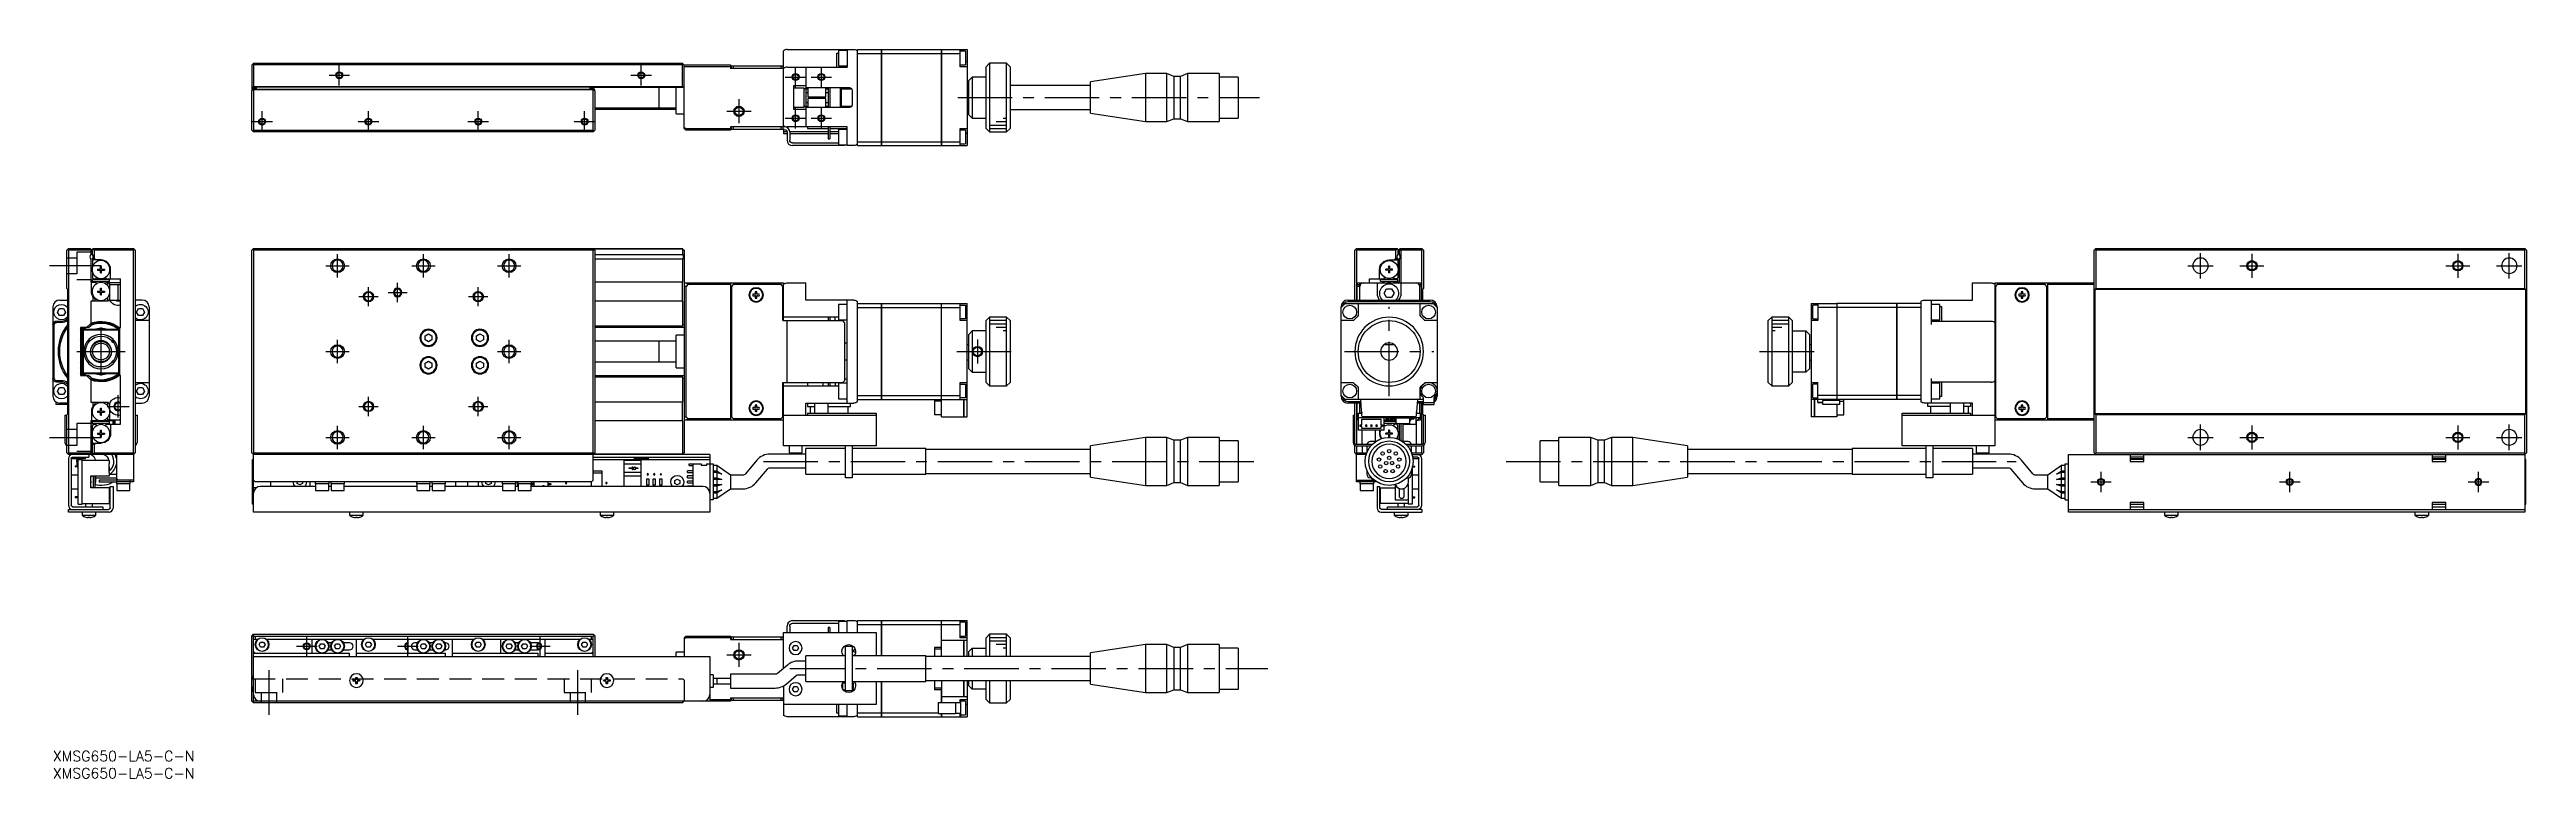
# Model space of a CAD drawing. Extents: x -1 to 721, y -8 to 204.
import ezdxf

# ---------------------------------------------------------------- set-up
doc = ezdxf.new("R2010")
doc.units = 0
doc.header["$LTSCALE"] = 0.5
doc.linetypes.add('CENTER', pattern=[50.8, 31.75, -6.35, 6.35, -6.35])
doc.linetypes.add('DASHED', pattern=[19.05, 12.7, -6.35])
for name, color, linetype in [('MSM_CENTER', 1, 'CENTER'), ('MSM_CONTINUOUS', 7, 'CONTINUOUS'), ('MSM_DASHED', 4, 'DASHED'), ('MSM_NARROW', 5, 'CONTINUOUS'), ('MSM_PART_NUMBER', 7, 'CONTINUOUS')]:
    doc.layers.add(name, color=color, linetype=linetype)
doc.styles.get("Standard").update_dxf_attribs({"font": 'txt.shx', "height": 1, "bigfont": 'bigfont.shx'})

# ---------------------------------------------------------------- blocks, each defined once
blk = doc.blocks.new('*U2')
at = {"layer": 'MSM_PART_NUMBER'}
blk.add_text('XMSG650-LA5-C-N', height=3, dxfattribs=at).set_placement((0, -3))
blk = doc.blocks.new('*U3')
at = {"layer": 'MSM_PART_NUMBER'}
blk.add_text('XMSG650-LA5-C-N', height=3, dxfattribs=at).set_placement((0, -8))

msp = doc.modelspace()

# ---------------------------------------------------------------- linework, layer by layer
at = {"layer": 'MSM_CENTER'}
for p, q in [((80.46, 196.89), (86.46, 196.89)), ((83.46, 193.89), (83.46, 199.89)), ((168.46, 196.89), (174.46, 196.89)), ((171.46, 193.89), (171.46, 199.89)), ((213.46, 196.39), (219.46, 196.39)), ((216.46, 193.39), (216.46, 199.39)), ((220.96, 196.39), (226.96, 196.39)), ((223.96, 193.39), (223.96, 199.39)), ((199.96, 189.89), (199.96, 182.89)), ((263.71, 190.39), (351.71, 190.39)), ((57.96, 183.39), (63.96, 183.39)), ((60.96, 180.39), (60.96, 186.39)), ((88.96, 183.39), (94.96, 183.39)), ((91.96, 180.39), (91.96, 186.39)), ((120.96, 183.39), (126.96, 183.39)), ((123.96, 180.39), (123.96, 186.39)), ((151.96, 183.39), (157.96, 183.39)), ((154.96, 180.39), (154.96, 186.39)), ((196.46, 186.39), (203.46, 186.39)), ((213.46, 184.39), (219.46, 184.39)), ((216.46, 181.39), (216.46, 187.39)), ((220.96, 184.39), (226.96, 184.39)), ((223.96, 181.39), (223.96, 187.39)), ((82.96, 137.99), (82.96, 144.79)), ((107.96, 137.99), (107.96, 144.79)), ((132.96, 137.99), (132.96, 144.79)), ((625.96, 137.69), (625.96, 145.09)), ((640.96, 144.89), (640.96, 137.89)), ((700.96, 144.89), (700.96, 137.89)), ((715.96, 137.69), (715.96, 145.09)), ((14, 141.39), (-1, 141.39)), ((79.56, 141.39), (86.36, 141.39)), ((104.56, 141.39), (111.36, 141.39)), ((129.56, 141.39), (136.36, 141.39)), ((622.26, 141.39), (629.66, 141.39)), ((637.46, 141.39), (644.46, 141.39)), ((697.46, 141.39), (704.46, 141.39)), ((712.26, 141.39), (719.66, 141.39)), ((89.16, 132.39), (94.76, 132.39)), ((91.96, 129.59), (91.96, 135.19)), ((97.66, 133.59), (103.26, 133.59)), ((100.46, 130.79), (100.46, 136.39)), ((121.16, 132.39), (126.76, 132.39)), ((123.96, 129.59), (123.96, 135.19)), ((14, 109.39), (14, 123.39)), ((389.46, 103.39), (389.46, 129.39)), ((7, 116.39), (21, 116.39)), ((79.56, 116.39), (86.36, 116.39)), ((82.96, 112.99), (82.96, 119.79)), ((129.56, 116.39), (136.36, 116.39)), ((132.96, 112.99), (132.96, 119.79)), ((263.46, 116.39), (281.46, 116.39)), ((269.46, 119.89), (269.46, 112.89)), ((376.46, 116.39), (402.46, 116.39)), ((497.46, 116.39), (515.46, 116.39)), ((19, 97.14), (19, 103.64)), ((91.96, 97.59), (91.96, 103.19)), ((123.96, 97.59), (123.96, 103.19)), ((15.75, 100.39), (22.25, 100.39)), ((82.96, 87.99), (82.96, 94.79)), ((89.16, 100.39), (94.76, 100.39)), ((107.96, 87.99), (107.96, 94.79)), ((121.16, 100.39), (126.76, 100.39)), ((132.96, 87.99), (132.96, 94.79)), ((625.96, 87.69), (625.96, 95.09)), ((640.96, 94.89), (640.96, 87.89)), ((700.96, 94.89), (700.96, 87.89)), ((715.96, 87.69), (715.96, 95.09)), ((-1, 91.39), (14, 91.39)), ((79.56, 91.39), (86.36, 91.39)), ((104.56, 91.39), (111.36, 91.39)), ((129.56, 91.39), (136.36, 91.39)), ((622.26, 91.39), (629.66, 91.39)), ((637.46, 91.39), (644.46, 91.39)), ((697.46, 91.39), (704.46, 91.39)), ((712.26, 91.39), (719.66, 91.39)), ((207.11, 84.39), (352.71, 84.39)), ((423.53, 84.39), (572.21, 84.39)), ((596.96, 75.39), (596.96, 81.39)), ((651.96, 75.39), (651.96, 81.39)), ((706.96, 75.39), (706.96, 81.39)), ((593.96, 78.39), (599.96, 78.39)), ((648.96, 78.39), (654.96, 78.39)), ((703.96, 78.39), (709.96, 78.39)), ((70.96, 30.5), (76.96, 30.5)), ((73.96, 27.5), (73.96, 33.5)), ((100.46, 30.5), (106.46, 30.5)), ((103.46, 27.5), (103.46, 33.5)), ((138.96, 30.5), (144.96, 30.5)), ((141.96, 27.5), (141.96, 33.5)), ((199.96, 31.5), (199.96, 24.5)), ((62.96, 23.52), (62.96, 10.57)), ((152.96, 10.57), (152.96, 23.52)), ((196.46, 28), (203.46, 28)), ((214.82, 24), (354.08, 24))]:
    msp.add_line(p, q, dxfattribs=at)
at = {"layer": 'MSM_CONTINUOUS'}
for p, q in [((212.96, 198.91), (212.96, 204.01)), ((213.96, 204.39), (233.46, 204.39)), ((228.46, 199.29), (228.46, 203.33)), ((228.46, 203.33), (228.96, 203.33)), ((228.96, 204.14), (228.96, 199.64)), ((231.46, 204.14), (228.96, 204.14)), ((231.46, 204.39), (231.46, 199.29)), ((234.46, 204.39), (241.45, 204.39)), ((234.46, 176.39), (234.46, 204.39)), ((234.46, 203.23), (241.45, 203.23)), ((241.45, 176.39), (241.45, 204.39)), ((241.46, 204.38), (241.45, 204.38)), ((241.46, 203.23), (241.45, 203.23)), ((241.46, 204.39), (241.46, 176.39)), ((241.46, 204.39), (258.95, 204.39)), ((241.46, 203.23), (258.95, 203.23)), ((258.95, 176.39), (258.95, 204.39)), ((258.96, 204.38), (258.95, 204.38)), ((258.96, 203.23), (258.95, 203.23)), ((258.96, 204.39), (266.46, 204.39)), ((258.96, 204.39), (258.96, 176.39)), ((258.96, 203.23), (264.46, 203.23)), ((264.46, 199.39), (264.46, 204.39)), ((265.96, 203.89), (264.46, 203.89)), ((265.96, 203.89), (265.96, 199.89)), ((266.46, 204.39), (266.46, 176.39)), ((57.96, 199.89), (58.21, 200.14)), ((57.96, 199.89), (57.96, 192.69)), ((58.46, 200.39), (58.21, 200.14)), ((58.21, 200.14), (58.46, 199.89)), ((58.46, 200.39), (183.46, 200.39)), ((183.46, 199.89), (58.46, 199.89)), ((58.46, 199.89), (58.46, 193.59)), ((183.71, 200.14), (183.46, 200.39)), ((183.46, 199.89), (183.71, 200.14)), ((183.46, 193.59), (183.46, 199.89)), ((183.71, 200.14), (183.96, 199.89)), ((183.96, 181.39), (183.96, 199.89)), ((183.96, 199.89), (197.46, 199.89)), ((197.46, 199.39), (183.96, 199.39)), ((197.46, 199.89), (197.46, 198.89)), ((212.96, 198.89), (197.46, 198.89)), ((197.76, 198.89), (197.76, 199.69)), ((197.76, 199.69), (212.76, 199.69)), ((198.26, 199.69), (198.26, 198.89)), ((212.26, 198.89), (212.26, 199.69)), ((212.76, 199.69), (212.76, 198.89)), ((212.96, 181.89), (212.96, 198.89)), ((213.96, 199.29), (231.46, 199.29)), ((219.46, 199.29), (219.46, 193.26)), ((228.96, 199.64), (231.46, 199.64)), ((264.46, 199.89), (265.96, 199.89)), ((266.46, 199.39), (264.46, 199.39)), ((266.46, 200.89), (265.96, 200.89)), ((266.96, 195.39), (267.96, 196.39)), ((266.96, 185.39), (266.96, 195.39)), ((267.96, 196.39), (267.96, 184.39)), ((271.96, 196.39), (267.96, 196.39)), ((272.96, 200.39), (271.96, 199.39)), ((271.96, 181.39), (271.96, 199.39)), ((272.96, 200.39), (272.96, 180.39)), ((277.96, 200.39), (272.96, 200.39)), ((277.96, 180.39), (277.96, 200.39)), ((278.96, 199.39), (277.96, 200.39)), ((278.96, 199.39), (278.96, 181.39)), ((318.46, 197.39), (302.46, 194.96)), ((302.46, 185.82), (302.46, 194.96)), ((318.46, 197.39), (318.46, 183.39)), ((324.66, 197.39), (318.46, 197.39)), ((324.66, 183.39), (324.66, 197.39)), ((326.66, 196.54), (324.66, 197.39)), ((328.66, 196.54), (326.66, 196.54)), ((326.66, 196.54), (326.66, 184.24)), ((330.66, 197.39), (328.66, 196.54)), ((328.66, 184.24), (328.66, 196.54)), ((330.66, 197.39), (330.66, 183.39)), ((339.96, 197.39), (330.66, 197.39)), ((339.96, 197.39), (339.96, 183.39)), ((345.46, 196.34), (339.96, 196.34)), ((345.46, 196.34), (345.46, 184.44)), ((183.56, 193.39), (57.96, 193.39)), ((59.36, 193.19), (57.96, 193.19)), ((57.96, 192.39), (58.36, 192.79)), ((58.06, 192.59), (57.96, 192.69)), ((57.96, 180.89), (57.96, 192.39)), ((58.06, 192.49), (58.06, 192.69)), ((58.46, 193.59), (58.26, 193.39)), ((59.06, 192.99), (58.36, 192.99)), ((58.36, 192.79), (58.46, 192.89)), ((58.36, 192.79), (58.46, 192.69)), ((58.46, 193.59), (183.46, 193.59)), ((58.46, 192.89), (157.46, 192.89)), ((157.46, 192.69), (58.46, 192.69)), ((58.46, 192.69), (58.46, 180.89)), ((59.36, 192.89), (59.36, 193.19)), ((183.46, 193.29), (156.56, 193.29)), ((156.56, 192.89), (156.56, 193.29)), ((157.56, 192.99), (156.86, 192.99)), ((157.46, 192.89), (157.56, 192.79)), ((157.46, 192.69), (157.56, 192.79)), ((157.46, 180.89), (157.46, 192.69)), ((157.56, 192.79), (157.96, 192.39)), ((157.86, 192.69), (157.86, 192.49)), ((157.96, 192.39), (157.96, 180.89)), ((176.66, 187.39), (176.66, 193.29)), ((181.66, 185.64), (181.66, 193.29)), ((183.61, 193.44), (183.46, 193.59)), ((183.46, 193.29), (183.56, 193.39)), ((183.56, 193.39), (183.61, 193.44)), ((183.61, 193.44), (183.96, 193.79)), ((215.96, 186.89), (215.96, 193.89)), ((215.96, 193.89), (219.46, 193.89)), ((218.96, 193.14), (215.96, 193.14)), ((218.96, 187.64), (218.96, 193.14)), ((219.46, 193.26), (219.56, 193.26)), ((219.48, 193.23), (219.56, 193.26)), ((219.56, 187.51), (219.56, 193.26)), ((220.06, 192.89), (219.56, 192.89)), ((219.56, 191.89), (220.06, 191.89)), ((220.06, 188.89), (219.56, 188.89)), ((219.56, 187.89), (220.06, 187.89)), ((219.76, 193.29), (232.16, 193.29)), ((219.96, 193.29), (219.96, 192.89)), ((219.96, 187.89), (219.96, 187.49)), ((220.06, 193.29), (220.06, 190.64)), ((220.06, 190.64), (225.26, 190.64)), ((225.26, 190.14), (220.06, 190.14)), ((220.06, 190.14), (220.06, 187.49)), ((225.26, 190.64), (225.26, 193.29)), ((225.96, 192.89), (225.26, 192.89)), ((225.26, 191.89), (225.96, 191.89)), ((225.26, 187.49), (225.26, 190.14)), ((225.96, 188.89), (225.26, 188.89)), ((225.26, 187.89), (225.96, 187.89)), ((225.96, 193.29), (225.96, 187.49)), ((226.46, 193.29), (226.46, 187.49)), ((229.56, 187.49), (229.56, 193.29)), ((229.76, 193.29), (229.76, 187.49)), ((232.86, 192.89), (229.76, 192.89)), ((229.76, 187.89), (232.86, 187.89)), ((232.96, 192.49), (232.96, 188.29)), ((266.96, 193.89), (266.46, 193.89)), ((266.96, 192.89), (266.46, 192.89)), ((266.46, 191.89), (266.96, 191.89)), ((266.96, 188.89), (266.46, 188.89)), ((266.46, 187.89), (266.96, 187.89)), ((302.46, 193.89), (278.96, 193.89)), ((58.21, 180.64), (57.96, 180.89)), ((58.46, 180.89), (58.21, 180.64)), ((58.21, 180.64), (58.46, 180.39)), ((58.46, 180.89), (157.46, 180.89)), ((157.71, 180.64), (157.46, 180.89)), ((157.46, 180.39), (157.96, 180.89)), ((157.96, 187.39), (181.66, 187.39)), ((181.66, 186.89), (157.96, 186.89)), ((181.66, 185.64), (183.96, 185.64)), ((183.96, 181.69), (184.58, 181.39)), ((184.46, 180.89), (183.96, 181.39)), ((197.46, 180.89), (184.46, 180.89)), ((184.58, 181.39), (185.08, 180.89)), ((184.58, 181.39), (197.46, 181.39)), ((213.16, 181.89), (197.46, 181.89)), ((197.46, 181.89), (197.46, 180.89)), ((197.76, 181.09), (197.76, 181.89)), ((213.16, 181.09), (197.76, 181.09)), ((198.26, 181.89), (198.26, 181.09)), ((212.26, 181.09), (212.26, 181.89)), ((212.76, 181.89), (212.76, 181.09)), ((212.96, 181.09), (212.96, 179.89)), ((231.46, 181.89), (213.96, 181.89)), ((215.96, 187.64), (218.96, 187.64)), ((219.46, 186.89), (215.96, 186.89)), ((219.46, 187.52), (219.56, 187.52)), ((219.46, 187.52), (219.46, 181.89)), ((219.56, 187.52), (219.47, 187.54)), ((232.16, 187.49), (219.76, 187.49)), ((219.96, 181.89), (219.96, 181.39)), ((219.96, 181.39), (225.96, 181.39)), ((225.96, 181.89), (225.96, 178.39)), ((226.46, 181.89), (226.46, 178.39)), ((226.46, 181.39), (231.46, 181.39)), ((228.96, 181.14), (228.96, 176.64)), ((231.46, 181.14), (228.96, 181.14)), ((231.46, 176.39), (231.46, 181.89)), ((264.46, 181.39), (266.46, 181.39)), ((264.46, 176.39), (264.46, 181.39)), ((265.96, 180.89), (264.46, 180.89)), ((265.96, 180.89), (265.96, 176.89)), ((266.46, 186.89), (266.96, 186.89)), ((267.96, 184.39), (266.96, 185.39)), ((267.96, 184.39), (271.96, 184.39)), ((271.96, 181.39), (272.96, 180.39)), ((277.96, 180.39), (278.96, 181.39)), ((278.96, 186.89), (302.46, 186.89)), ((302.46, 185.82), (318.46, 183.39)), ((318.46, 183.39), (324.66, 183.39)), ((324.66, 183.39), (326.66, 184.24)), ((326.66, 184.24), (328.66, 184.24)), ((328.66, 184.24), (330.66, 183.39)), ((330.66, 183.39), (339.96, 183.39)), ((339.96, 184.44), (345.46, 184.44)), ((157.46, 180.39), (58.46, 180.39)), ((213.96, 180.39), (212.96, 180.39)), ((212.96, 179.89), (213.96, 179.89)), ((213.96, 180.29), (213.96, 177.99)), ((225.96, 180.39), (214.76, 180.39)), ((214.76, 180.29), (214.76, 177.99)), ((214.76, 179.89), (225.96, 179.89)), ((215.56, 177.19), (228.96, 177.19)), ((230.76, 176.39), (215.56, 176.39)), ((225.96, 178.39), (226.46, 178.39)), ((228.96, 180.39), (226.46, 180.39)), ((226.46, 179.89), (228.96, 179.89)), ((228.96, 176.64), (231.46, 176.64)), ((230.26, 176.39), (230.26, 176.64)), ((230.76, 176.64), (230.76, 176.39)), ((233.46, 176.39), (231.46, 176.39)), ((234.46, 177.54), (241.45, 177.54)), ((234.46, 176.39), (241.45, 176.39)), ((241.46, 177.55), (241.45, 177.55)), ((241.46, 176.4), (241.45, 176.4)), ((241.46, 177.54), (258.95, 177.54)), ((241.46, 176.39), (258.95, 176.39)), ((258.96, 177.55), (258.95, 177.55)), ((258.96, 176.4), (258.95, 176.4)), ((258.96, 177.54), (264.46, 177.54)), ((258.96, 176.39), (266.46, 176.39)), ((264.46, 176.89), (265.96, 176.89)), ((266.46, 179.89), (265.96, 179.89)), ((272.96, 180.39), (277.96, 180.39)), ((4, 145.89), (4.5, 146.39)), ((4, 134.79), (4, 145.89)), ((4.5, 145.89), (4.25, 146.14)), ((4.5, 146.39), (10.8, 146.39)), ((11, 145.89), (4.5, 145.89)), ((4.5, 145.89), (4.5, 86.89)), ((10.8, 146.39), (11, 146.19)), ((11, 146.19), (11, 144.65)), ((11.7, 146.39), (11.5, 146.19)), ((11.5, 144.65), (11.5, 146.19)), ((12, 145.89), (11.6, 146.29)), ((11.7, 146.39), (23.5, 146.39)), ((12, 145.89), (12, 143.59)), ((23.5, 145.89), (12, 145.89)), ((23.5, 146.39), (24, 145.89)), ((23.75, 146.14), (23.5, 145.89)), ((23.5, 86.89), (23.5, 145.89)), ((24, 145.89), (24, 86.89)), ((58.46, 146.39), (57.96, 145.89)), ((57.96, 86.89), (57.96, 145.89)), ((58.21, 146.14), (58.46, 145.89)), ((58.46, 146.39), (183.46, 146.39)), ((157.46, 145.89), (58.46, 145.89)), ((58.46, 145.89), (58.46, 86.89)), ((157.71, 146.14), (157.46, 146.39)), ((157.46, 145.89), (157.71, 146.14)), ((157.46, 86.89), (157.46, 145.89)), ((183.56, 146.19), (157.66, 146.19)), ((157.96, 145.89), (157.71, 146.14)), ((157.96, 145.89), (157.96, 86.89)), ((157.96, 144.65), (183.56, 144.65)), ((183.61, 146.24), (183.46, 146.39)), ((183.56, 146.19), (183.61, 146.24)), ((183.56, 144.65), (183.56, 146.19)), ((183.61, 146.24), (183.96, 145.89)), ((183.96, 145.89), (183.96, 86.89)), ((379.46, 145.89), (379.96, 146.39)), ((379.46, 131.39), (379.46, 145.89)), ((379.96, 145.89), (379.71, 146.14)), ((379.96, 146.39), (391.76, 146.39)), ((391.46, 145.89), (379.96, 145.89)), ((379.96, 145.89), (379.96, 131.39)), ((391.86, 146.29), (391.46, 145.89)), ((391.46, 143.59), (391.46, 145.89)), ((391.96, 146.19), (391.76, 146.39)), ((391.96, 146.19), (391.96, 144.65)), ((392.46, 146.19), (392.51, 146.24)), ((392.46, 144.65), (392.46, 146.19)), ((392.51, 146.24), (392.66, 146.39)), ((392.51, 146.24), (392.86, 145.89)), ((392.66, 146.39), (398.96, 146.39)), ((398.96, 145.89), (392.86, 145.89)), ((392.86, 145.89), (392.86, 136.39)), ((398.96, 146.39), (399.46, 145.89)), ((399.21, 146.14), (398.96, 145.89)), ((398.96, 131.39), (398.96, 145.89)), ((399.46, 145.89), (399.46, 134.79)), ((595.46, 146.39), (594.96, 145.89)), ((594.96, 86.89), (594.96, 145.89)), ((595.21, 146.14), (595.46, 145.89)), ((595.46, 146.39), (720.46, 146.39)), ((720.46, 145.89), (595.46, 145.89)), ((595.46, 145.89), (595.46, 134.79)), ((720.71, 146.14), (720.46, 146.39)), ((720.46, 145.89), (720.71, 146.14)), ((720.46, 134.79), (720.46, 145.89)), ((720.96, 145.89), (720.71, 146.14)), ((720.96, 145.89), (720.96, 86.89)), ((11, 143.33), (11, 136.59)), ((11.5, 143.33), (11.5, 141)), ((14, 143.09), (11.5, 143.09)), ((11.5, 139.57), (11.5, 137.89)), ((11.5, 137.89), (11.8, 137.59)), ((16.5, 137.39), (11.5, 137.39)), ((11.5, 136.79), (11.5, 137.39)), ((12, 143.59), (11.65, 143.09)), ((11.8, 137.59), (12.46, 137.59)), ((12.5, 143.09), (12, 143.59)), ((12.54, 137.73), (12.46, 137.59)), ((13, 140.43), (13, 140.14)), ((13, 140.43), (13.8, 140.43)), ((13, 140.14), (13.8, 140.14)), ((13.53, 140.14), (13.53, 140.43)), ((13.86, 140.49), (13.86, 141.29)), ((13.86, 141.29), (14.15, 141.29)), ((14.15, 140.76), (13.86, 140.76)), ((13.86, 139.29), (13.86, 140.08)), ((13.86, 139.82), (14.15, 139.82)), ((13.86, 139.29), (14.15, 139.29)), ((14.15, 140.49), (14.15, 141.29)), ((14.15, 139.29), (14.15, 140.08)), ((14.21, 140.43), (15, 140.43)), ((14.21, 140.14), (15, 140.14)), ((14.47, 140.14), (14.47, 140.43)), ((15, 140.43), (15, 140.14)), ((15.54, 137.59), (15.33, 137.96)), ((15.54, 137.59), (19.7, 137.59)), ((16.5, 136.79), (16.5, 137.39)), ((16.8, 137.59), (16.8, 140.29)), ((19.7, 123.39), (19.7, 137.59)), ((183.56, 143.33), (157.96, 143.33)), ((183.56, 136.59), (183.56, 143.33)), ((383.76, 136.39), (383.76, 137.59)), ((383.76, 137.59), (387.92, 137.59)), ((386.66, 137.59), (386.66, 140.29)), ((391.96, 137.39), (386.96, 137.39)), ((386.96, 136.79), (386.96, 137.39)), ((387.92, 137.59), (388.14, 137.96)), ((389.26, 140.43), (388.46, 140.43)), ((388.46, 140.14), (388.46, 140.43)), ((389.26, 140.14), (388.46, 140.14)), ((388.99, 140.43), (388.99, 140.14)), ((389.32, 141.29), (389.32, 140.49)), ((389.61, 141.29), (389.32, 141.29)), ((389.61, 140.76), (389.32, 140.76)), ((389.32, 140.08), (389.32, 139.29)), ((389.32, 139.82), (389.61, 139.82)), ((389.61, 139.29), (389.32, 139.29)), ((389.46, 143.09), (391.96, 143.09)), ((389.61, 141.29), (389.61, 140.49)), ((389.61, 140.08), (389.61, 139.29)), ((390.46, 140.43), (389.67, 140.43)), ((390.46, 140.14), (389.67, 140.14)), ((389.93, 140.43), (389.93, 140.14)), ((390.46, 140.14), (390.46, 140.43)), ((390.93, 137.73), (391.01, 137.59)), ((391.46, 143.59), (390.96, 143.09)), ((391.66, 137.59), (391.01, 137.59)), ((391.82, 143.09), (391.46, 143.59)), ((391.66, 137.59), (391.96, 137.89)), ((391.96, 143.33), (391.96, 141)), ((391.96, 139.57), (391.96, 137.89)), ((391.96, 136.79), (391.96, 137.39)), ((392.46, 136.59), (392.46, 143.33)), ((2, 131.39), (4.3, 131.39)), ((4, 134.79), (4.3, 134.49)), ((4.3, 98.29), (4.3, 134.49)), ((11, 136.59), (12.46, 136.59)), ((16, 131.09), (11, 131.09)), ((11, 131.09), (11, 123.89)), ((11.2, 133.89), (11.2, 136.59)), ((16.5, 136.79), (11.5, 136.79)), ((11.7, 131.09), (11.7, 132.29)), ((12.2, 131.74), (12.2, 131.09)), ((12.46, 136.59), (12.67, 136.21)), ((12.58, 136.39), (12.57, 136.39)), ((13, 134.03), (13, 133.74)), ((13, 134.03), (13.8, 134.03)), ((13, 133.74), (13.8, 133.74)), ((13.53, 133.74), (13.53, 134.03)), ((13.86, 134.09), (13.86, 134.89)), ((13.86, 134.89), (14.15, 134.89)), ((14.15, 134.36), (13.86, 134.36)), ((13.86, 132.89), (13.86, 133.68)), ((13.86, 133.42), (14.15, 133.42)), ((13.86, 132.89), (14.15, 132.89)), ((14.15, 134.09), (14.15, 134.89)), ((14.15, 132.89), (14.15, 133.68)), ((14.21, 134.03), (15, 134.03)), ((14.21, 133.74), (15, 133.74)), ((14.47, 133.74), (14.47, 134.03)), ((15, 134.03), (15, 133.74)), ((15.43, 136.39), (15.42, 136.39)), ((15.46, 136.45), (15.54, 136.59)), ((16, 136.59), (15.54, 136.59)), ((16.5, 136.09), (16, 136.59)), ((16, 135.55), (16, 136.59)), ((16, 131.09), (16, 132.23)), ((16, 131.09), (16.5, 131.59)), ((19.7, 136.39), (16.2, 136.39)), ((16.5, 136.09), (16.5, 134.6)), ((19.7, 135.84), (16.5, 135.84)), ((16.5, 133.17), (16.5, 131.34)), ((16.5, 131.34), (19.7, 131.34)), ((19, 131.34), (19, 135.84)), ((26, 131.39), (24, 131.39)), ((183.56, 136.59), (157.96, 136.59)), ((183.56, 131.09), (157.96, 131.09)), ((183.46, 131.09), (183.46, 136.59)), ((183.56, 124.03), (183.56, 131.09)), ((183.96, 136.39), (212.96, 136.39)), ((184.46, 135.28), (183.96, 135.78)), ((185.08, 135.89), (184.46, 135.28)), ((184.46, 135.28), (184.46, 97.5)), ((184.58, 136.39), (185.08, 135.89)), ((197.46, 135.89), (185.08, 135.89)), ((197.46, 136.39), (197.46, 96.39)), ((198.26, 135.89), (197.76, 135.39)), ((197.76, 135.39), (197.76, 97.39)), ((212.26, 135.89), (198.26, 135.89)), ((204.72, 133.13), (204.04, 133.13)), ((204.04, 132.65), (204.72, 132.65)), ((204.72, 133.81), (204.72, 133.13)), ((204.72, 132.65), (204.72, 131.97)), ((205.2, 133.13), (205.2, 133.81)), ((205.88, 133.13), (205.2, 133.13)), ((205.2, 132.65), (205.88, 132.65)), ((205.2, 131.97), (205.2, 132.65)), ((212.76, 135.39), (212.26, 135.89)), ((212.76, 125.39), (212.76, 135.39)), ((212.96, 125.39), (212.96, 136.39)), ((213.96, 136.39), (219.46, 136.39)), ((219.46, 131.39), (219.46, 136.39)), ((233.46, 131.39), (219.46, 131.39)), ((231.46, 130.14), (228.96, 130.14)), ((228.96, 130.14), (228.96, 125.64)), ((231.46, 101.39), (231.46, 131.39)), ((234.46, 101.77), (234.46, 131.01)), ((234.46, 130.39), (241.45, 130.39)), ((241.45, 102.39), (241.45, 130.39)), ((241.46, 130.38), (241.45, 130.38)), ((241.46, 130.39), (258.95, 130.39)), ((241.46, 130.39), (241.46, 102.39)), ((258.95, 98.39), (258.95, 130.39)), ((258.96, 130.38), (258.95, 130.38)), ((258.96, 97.39), (258.96, 130.39)), ((258.96, 130.39), (266.46, 130.39)), ((264.46, 125.39), (264.46, 130.39)), ((266.46, 97.39), (266.46, 130.39)), ((376.62, 130.39), (402.31, 130.39)), ((377.46, 131.39), (401.46, 131.39)), ((377.46, 131.01), (401.46, 131.01)), ((380.46, 136.39), (379.96, 135.89)), ((380.16, 135.89), (380.96, 135.89)), ((380.16, 131.39), (380.16, 135.89)), ((380.96, 135.39), (380.16, 135.39)), ((380.46, 136.39), (398.46, 136.39)), ((380.46, 130.39), (380.46, 126.89)), ((380.96, 135.39), (380.96, 136.39)), ((380.96, 131.39), (380.96, 135.39)), ((385.96, 136.39), (385.96, 133.39)), ((391.96, 136.79), (386.96, 136.79)), ((387.46, 136.59), (387.26, 136.39)), ((387.46, 136.59), (387.92, 136.59)), ((387.46, 136.59), (387.46, 136.39)), ((387.92, 136.59), (388, 136.45)), ((388.02, 133.39), (388.74, 134.64)), ((388.74, 132.14), (388.02, 133.39)), ((388.74, 134.64), (390.19, 134.64)), ((390.19, 132.14), (388.74, 132.14)), ((390.19, 134.64), (390.91, 133.39)), ((390.91, 133.39), (390.19, 132.14)), ((390.89, 136.39), (391.01, 136.59)), ((391.01, 136.59), (392.46, 136.59)), ((392.36, 136.39), (392.36, 136.59)), ((392.96, 133.39), (392.96, 136.39)), ((397.96, 136.19), (397.96, 136.39)), ((398.23, 135.89), (398.76, 135.89)), ((398.36, 131.39), (398.36, 135.39)), ((398.76, 135.39), (398.36, 135.39)), ((398.96, 135.89), (398.46, 136.39)), ((398.46, 126.89), (398.46, 130.39)), ((398.76, 135.89), (398.76, 131.39)), ((399.16, 134.49), (399.46, 134.79)), ((399.16, 134.49), (399.16, 131.39)), ((512.46, 130.39), (512.46, 97.39)), ((512.46, 130.39), (519.96, 130.39)), ((514.46, 130.39), (514.46, 125.39)), ((519.96, 130.39), (519.96, 102.09)), ((519.96, 130.38), (519.97, 130.38)), ((537.46, 130.39), (519.97, 130.39)), ((519.97, 130.39), (519.97, 102.09)), ((537.46, 102.39), (537.46, 130.39)), ((537.46, 130.38), (537.47, 130.38)), ((544.46, 130.39), (537.47, 130.39)), ((537.47, 130.39), (537.47, 102.39)), ((544.46, 131.01), (544.46, 101.77)), ((545.46, 131.39), (559.46, 131.39)), ((547.46, 131.39), (547.46, 124.29)), ((549.96, 130.14), (547.46, 130.14)), ((549.96, 125.64), (549.96, 130.14)), ((559.46, 136.39), (564.96, 136.39)), ((559.46, 131.39), (559.46, 136.39)), ((565.96, 136.39), (565.96, 88.89)), ((565.96, 136.39), (594.96, 136.39)), ((566.16, 130.64), (565.96, 130.64)), ((566.66, 135.89), (566.16, 135.39)), ((566.16, 135.39), (566.16, 97.39)), ((580.66, 135.89), (566.66, 135.89)), ((573.72, 133.13), (573.04, 133.13)), ((573.04, 132.65), (573.72, 132.65)), ((573.72, 133.81), (573.72, 133.13)), ((573.72, 132.65), (573.72, 131.97)), ((574.2, 133.13), (574.2, 133.81)), ((574.88, 133.13), (574.2, 133.13)), ((574.2, 132.65), (574.88, 132.65)), ((574.2, 131.97), (574.2, 132.65)), ((581.16, 135.39), (580.66, 135.89)), ((581.16, 97.39), (581.16, 135.39)), ((581.46, 130.64), (581.16, 130.64)), ((581.46, 130.14), (581.16, 130.14)), ((581.46, 96.39), (581.46, 136.39)), ((594.96, 135.89), (581.46, 135.89)), ((595.16, 134.49), (595.46, 134.79)), ((720.76, 134.49), (595.16, 134.49)), ((595.16, 134.49), (595.16, 98.29)), ((595.46, 134.79), (720.46, 134.79)), ((720.46, 134.79), (720.76, 134.49)), ((720.76, 98.29), (720.76, 134.49)), ((0, 129.39), (0, 103.39)), ((0.38, 108.61), (0.38, 124.16)), ((1, 125.29), (2.5, 125.29)), ((1.13, 124.91), (2.5, 124.91)), ((1.35, 127.89), (1.92, 128.89)), ((1.92, 126.89), (1.35, 127.89)), ((1.92, 128.89), (3.08, 128.89)), ((3.08, 126.89), (1.92, 126.89)), ((3.08, 128.89), (3.65, 127.89)), ((3.65, 127.89), (3.08, 126.89)), ((8, 123.39), (8, 109.39)), ((10.5, 123.39), (8, 123.39)), ((9, 122.59), (9.3, 122.89)), ((9.3, 122.89), (18.7, 122.89)), ((9.79, 123.39), (11, 124.59)), ((11, 123.89), (10.5, 123.39)), ((18.7, 122.89), (19, 122.59)), ((19.5, 123.39), (19.7, 123.39)), ((19.5, 109.39), (19.5, 123.39)), ((28, 125.39), (24, 125.39)), ((24.35, 127.89), (24.92, 128.89)), ((24.92, 126.89), (24.35, 127.89)), ((24.92, 128.89), (26.08, 128.89)), ((26.08, 126.89), (24.92, 126.89)), ((26.08, 128.89), (26.65, 127.89)), ((26.65, 127.89), (26.08, 126.89)), ((28, 129.39), (28, 125.39)), ((28, 125.39), (28, 107.39)), ((157.96, 123.89), (183.46, 123.89)), ((183.96, 123.39), (157.96, 123.39)), ((183.46, 123.89), (183.56, 124.03)), ((183.46, 123.39), (183.46, 123.89)), ((183.96, 124.19), (183.56, 124.03)), ((197.76, 126.39), (197.46, 126.39)), ((197.46, 124.64), (197.76, 124.64)), ((228.96, 126.39), (212.76, 126.39)), ((212.76, 125.39), (230.26, 125.39)), ((213.96, 107.39), (213.96, 125.39)), ((225.96, 126.39), (225.96, 125.39)), ((226.46, 126.39), (226.46, 125.39)), ((227.96, 125.39), (227.96, 126.39)), ((228.96, 125.64), (231.46, 125.64)), ((230.76, 124.89), (230.26, 125.39)), ((230.76, 124.89), (230.76, 107.89)), ((234.46, 129.23), (241.45, 129.23)), ((241.46, 129.23), (241.45, 129.23)), ((241.46, 129.23), (258.95, 129.23)), ((258.96, 129.23), (258.95, 129.23)), ((258.96, 129.23), (264.46, 129.23)), ((264.46, 129.89), (265.96, 129.89)), ((265.96, 125.89), (264.46, 125.89)), ((266.46, 125.39), (264.46, 125.39)), ((265.96, 129.89), (265.96, 125.89)), ((266.46, 126.89), (265.96, 126.89)), ((272.96, 126.39), (271.96, 125.39)), ((271.96, 107.39), (271.96, 125.39)), ((277.96, 126.39), (272.96, 126.39)), ((272.96, 126.39), (272.96, 106.39)), ((278.96, 125.39), (277.96, 126.39)), ((277.96, 106.39), (277.96, 126.39)), ((278.96, 125.39), (278.96, 107.39)), ((375.46, 103.39), (375.46, 129.39)), ((378.96, 125.39), (375.46, 125.39)), ((403.46, 125.39), (399.96, 125.39)), ((403.46, 129.39), (403.46, 103.39)), ((500.96, 126.39), (499.96, 125.39)), ((499.96, 107.39), (499.96, 125.39)), ((505.96, 126.39), (500.96, 126.39)), ((500.96, 126.39), (500.96, 106.39)), ((506.96, 125.39), (505.96, 126.39)), ((505.96, 106.39), (505.96, 126.39)), ((506.96, 125.39), (506.96, 107.39)), ((512.46, 126.89), (512.96, 126.89)), ((514.46, 125.39), (512.46, 125.39)), ((514.46, 129.89), (512.96, 129.89)), ((512.96, 125.89), (512.96, 129.89)), ((512.96, 125.89), (514.46, 125.89)), ((519.96, 129.23), (514.46, 129.23)), ((519.96, 129.23), (519.97, 129.23)), ((537.46, 129.23), (519.97, 129.23)), ((537.46, 129.23), (537.47, 129.23)), ((544.46, 129.23), (537.47, 129.23)), ((547.46, 125.64), (549.96, 125.64)), ((547.46, 125.29), (564.96, 125.29)), ((549.96, 129.47), (550.46, 129.47)), ((550.46, 129.47), (550.46, 125.29)), ((566.16, 126.39), (565.96, 126.39)), ((566.16, 125.39), (565.96, 125.39)), ((566.16, 123.89), (565.96, 123.89)), ((581.16, 124.64), (581.46, 124.64)), ((8.5, 122.09), (8.8, 122.39)), ((8.5, 110.69), (8.5, 122.09)), ((9, 122.59), (8.8, 122.39)), ((8.8, 122.39), (8.8, 110.39)), ((19, 122.59), (9, 122.59)), ((17.2, 119.36), (17.2, 119.55)), ((17.2, 119.36), (17.43, 119.14)), ((17.43, 119.31), (17.43, 119.14)), ((17.43, 119.14), (17.56, 119.14)), ((19.2, 122.39), (19, 122.59)), ((19.2, 122.39), (19.5, 122.09)), ((19.2, 110.39), (19.2, 122.39)), ((108.46, 120.96), (109.46, 121.54)), ((108.46, 119.81), (108.46, 120.96)), ((109.46, 119.23), (108.46, 119.81)), ((109.46, 121.54), (110.46, 120.96)), ((110.46, 119.81), (109.46, 119.23)), ((110.46, 120.96), (110.46, 119.81)), ((123.46, 120.96), (124.46, 121.54)), ((123.46, 119.81), (123.46, 120.96)), ((124.46, 119.23), (123.46, 119.81)), ((124.46, 121.54), (125.46, 120.96)), ((125.46, 119.81), (124.46, 119.23)), ((125.46, 120.96), (125.46, 119.81)), ((181.66, 119.39), (157.96, 119.39)), ((176.66, 113.39), (176.66, 119.39)), ((181.66, 111.64), (181.66, 121.14)), ((183.96, 121.14), (181.66, 121.14)), ((197.66, 121.39), (197.46, 121.19)), ((197.76, 121.39), (197.66, 121.39)), ((197.66, 121.39), (197.66, 111.39)), ((230.76, 118.89), (231.46, 118.89)), ((266.96, 118.39), (266.46, 118.39)), ((266.96, 121.39), (267.96, 122.39)), ((266.96, 111.39), (266.96, 121.39)), ((267.96, 122.39), (267.96, 110.39)), ((271.96, 122.39), (267.96, 122.39)), ((390.96, 118.39), (387.96, 118.39)), ((506.96, 122.39), (510.96, 122.39)), ((510.96, 110.39), (510.96, 122.39)), ((511.96, 121.39), (510.96, 122.39)), ((511.96, 121.39), (511.96, 111.39)), ((512.46, 118.39), (511.96, 118.39)), ((581.26, 121.39), (581.16, 121.39)), ((581.46, 121.19), (581.26, 121.39)), ((581.26, 111.39), (581.26, 121.39)), ((8, 109.39), (10.5, 109.39)), ((8.8, 110.39), (8.5, 110.69)), ((8.8, 110.39), (9, 110.19)), ((9.3, 109.89), (9, 110.19)), ((9, 110.19), (19, 110.19)), ((18.7, 109.89), (9.3, 109.89)), ((11, 108.18), (9.79, 109.39)), ((10.5, 109.39), (11, 108.89)), ((11, 108.89), (11, 101.69)), ((11.04, 115.33), (11.04, 115.32)), ((12.56, 113.59), (12.63, 113.59)), ((12.69, 113.52), (12.63, 113.59)), ((15.38, 113.59), (15.31, 113.52)), ((15.38, 113.59), (15.44, 113.59)), ((16.97, 115.32), (16.97, 115.32)), ((17.43, 113.64), (17.2, 113.41)), ((17.2, 113.22), (17.2, 113.41)), ((17.43, 113.64), (17.43, 113.47)), ((17.56, 113.64), (17.43, 113.64)), ((17.56, 113.64), (17.56, 113.64)), ((19, 110.19), (18.7, 109.89)), ((19, 110.19), (19.2, 110.39)), ((19.5, 110.69), (19.2, 110.39)), ((19.7, 109.39), (19.5, 109.39)), ((19.7, 95.19), (19.7, 109.39)), ((108.46, 112.96), (109.46, 113.54)), ((108.46, 111.81), (108.46, 112.96)), ((109.46, 111.23), (108.46, 111.81)), ((109.46, 113.54), (110.46, 112.96)), ((110.46, 111.81), (109.46, 111.23)), ((110.46, 112.96), (110.46, 111.81)), ((123.46, 112.96), (124.46, 113.54)), ((123.46, 111.81), (123.46, 112.96)), ((124.46, 111.23), (123.46, 111.81)), ((124.46, 113.54), (125.46, 112.96)), ((125.46, 111.81), (124.46, 111.23)), ((125.46, 112.96), (125.46, 111.81)), ((157.96, 113.39), (181.66, 113.39)), ((157.96, 109.39), (183.96, 109.39)), ((183.46, 108.89), (157.96, 108.89)), ((181.66, 111.64), (183.96, 111.64)), ((183.46, 108.89), (183.46, 109.39)), ((183.56, 108.75), (183.46, 108.89)), ((183.56, 101.69), (183.56, 108.75)), ((183.56, 108.75), (183.96, 108.58)), ((197.46, 111.59), (197.66, 111.39)), ((197.66, 111.39), (197.76, 111.39)), ((231.46, 113.89), (230.76, 113.89)), ((231.46, 108.39), (230.76, 108.39)), ((266.96, 113.89), (266.46, 113.89)), ((267.96, 110.39), (266.96, 111.39)), ((267.96, 110.39), (271.96, 110.39)), ((510.96, 110.39), (506.96, 110.39)), ((510.96, 110.39), (511.96, 111.39)), ((511.96, 113.89), (512.46, 113.89)), ((547.46, 108.49), (547.46, 101.39)), ((565.96, 108.89), (566.16, 108.89)), ((581.16, 111.39), (581.26, 111.39)), ((581.26, 111.39), (581.46, 111.59)), ((0.9, 100.99), (0.9, 101.72)), ((2.5, 107.49), (1, 107.49)), ((2.5, 107.87), (1.13, 107.87)), ((1.35, 104.89), (1.92, 105.89)), ((1.92, 103.89), (1.35, 104.89)), ((1.92, 105.89), (3.08, 105.89)), ((3.08, 103.89), (1.92, 103.89)), ((4.3, 101.39), (2, 101.39)), ((3.08, 105.89), (3.65, 104.89)), ((3.65, 104.89), (3.08, 103.89)), ((4.1, 101.39), (4.1, 100.99)), ((11, 101.69), (16, 101.69)), ((11.7, 100.48), (11.7, 101.69)), ((12.2, 101.69), (12.2, 101.03)), ((16.5, 101.19), (16, 101.69)), ((16, 100.55), (16, 101.69)), ((16.5, 101.19), (16.5, 99.6)), ((24, 107.39), (28, 107.39)), ((24, 101.39), (26, 101.39)), ((24.35, 104.89), (24.92, 105.89)), ((24.92, 103.89), (24.35, 104.89)), ((24.92, 105.89), (26.08, 105.89)), ((26.08, 103.89), (24.92, 103.89)), ((26.08, 105.89), (26.65, 104.89)), ((26.65, 104.89), (26.08, 103.89)), ((28, 107.39), (28, 103.39)), ((183.56, 101.69), (157.96, 101.69)), ((183.46, 96.19), (183.46, 101.69)), ((197.76, 108.14), (197.46, 108.14)), ((197.46, 106.39), (197.76, 106.39)), ((212.76, 97.39), (212.76, 107.39)), ((212.76, 107.39), (230.26, 107.39)), ((212.76, 106.39), (228.96, 106.39)), ((212.96, 88.89), (212.96, 107.39)), ((219.46, 101.39), (233.46, 101.39)), ((219.46, 97.89), (219.46, 101.39)), ((219.96, 107.39), (219.96, 106.39)), ((219.96, 101.39), (219.96, 100.39)), ((221.96, 101.39), (221.96, 98.39)), ((224.46, 106.39), (224.46, 107.39)), ((225.96, 107.39), (225.96, 106.39)), ((225.96, 98.39), (225.96, 101.39)), ((226.46, 107.39), (226.46, 106.39)), ((227.96, 107.39), (227.96, 106.39)), ((231.46, 107.14), (228.96, 107.14)), ((228.96, 107.14), (228.96, 102.64)), ((228.96, 102.64), (231.46, 102.64)), ((230.26, 107.39), (230.76, 107.89)), ((232.46, 100.39), (232.46, 101.39)), ((234.46, 103.54), (241.45, 103.54)), ((234.46, 102.39), (241.45, 102.39)), ((241.46, 103.55), (241.45, 103.55)), ((241.46, 102.4), (241.45, 102.4)), ((241.46, 103.54), (258.95, 103.54)), ((241.46, 102.39), (258.95, 102.39)), ((256.96, 102.39), (256.96, 97.99)), ((258.95, 101.89), (256.96, 101.89)), ((258.96, 103.55), (258.95, 103.55)), ((258.96, 102.4), (258.95, 102.4)), ((258.95, 102.09), (258.96, 102.09)), ((258.96, 103.54), (264.46, 103.54)), ((258.96, 102.39), (266.46, 102.39)), ((264.46, 107.39), (266.46, 107.39)), ((264.46, 102.39), (264.46, 107.39)), ((264.46, 106.89), (265.96, 106.89)), ((265.96, 102.89), (264.46, 102.89)), ((265.45, 97.39), (265.45, 102.39)), ((265.46, 102.39), (265.46, 97.39)), ((265.96, 106.89), (265.96, 102.89)), ((266.46, 105.89), (265.96, 105.89)), ((271.96, 107.39), (272.96, 106.39)), ((272.96, 106.39), (277.96, 106.39)), ((277.96, 106.39), (278.96, 107.39)), ((375.46, 107.39), (378.96, 107.39)), ((399.46, 102.39), (376.62, 102.39)), ((381.26, 101.77), (377.46, 101.77)), ((381.28, 101.39), (377.46, 101.39)), ((379.46, 97.89), (379.46, 101.39)), ((379.96, 101.39), (379.96, 89.39)), ((380.16, 96.89), (380.16, 101.39)), ((380.46, 105.89), (380.46, 102.39)), ((380.96, 98.39), (380.96, 101.39)), ((381.54, 97.67), (381.21, 102.39)), ((397.71, 102.39), (397.38, 97.67)), ((399.36, 101.39), (397.64, 101.39)), ((399.36, 101.77), (397.67, 101.77)), ((398.36, 98.39), (398.36, 101.39)), ((398.46, 102.39), (398.46, 105.89)), ((398.76, 101.39), (398.76, 96.89)), ((398.96, 89.39), (398.96, 101.39)), ((399.16, 101.39), (399.16, 98.29)), ((399.46, 102.09), (399.36, 102.09)), ((399.36, 102.09), (399.36, 100.99)), ((399.46, 101.49), (399.46, 102.89)), ((402.46, 101.49), (399.46, 101.49)), ((399.96, 107.39), (403.46, 107.39)), ((402.46, 102.89), (402.46, 101.49)), ((402.56, 102.09), (402.46, 102.09)), ((402.56, 100.99), (402.56, 102.09)), ((499.96, 107.39), (500.96, 106.39)), ((500.96, 106.39), (505.96, 106.39)), ((505.96, 106.39), (506.96, 107.39)), ((512.46, 107.39), (514.46, 107.39)), ((512.46, 105.89), (512.96, 105.89)), ((514.36, 102.39), (512.46, 102.39)), ((512.96, 102.89), (512.96, 106.89)), ((514.36, 106.89), (512.96, 106.89)), ((512.96, 102.89), (514.46, 102.89)), ((513.46, 97.39), (513.46, 102.39)), ((513.47, 102.39), (513.47, 97.39)), ((514.36, 107.39), (514.36, 101.79)), ((514.46, 101.79), (514.46, 107.39)), ((519.96, 103.54), (514.46, 103.54)), ((519.96, 102.39), (514.46, 102.39)), ((515.86, 101.59), (514.66, 101.59)), ((515.86, 101.49), (514.66, 101.49)), ((515.86, 100.99), (515.86, 102.09)), ((520.86, 102.09), (515.86, 102.09)), ((519.96, 103.55), (519.97, 103.55)), ((519.96, 102.4), (519.97, 102.4)), ((537.46, 103.54), (519.97, 103.54)), ((537.46, 102.39), (519.97, 102.39)), ((520.86, 100.99), (520.86, 102.09)), ((520.86, 101.89), (521.96, 101.89)), ((521.96, 97.99), (521.96, 102.39)), ((537.46, 103.55), (537.47, 103.55)), ((537.46, 102.4), (537.47, 102.4)), ((544.46, 103.54), (537.47, 103.54)), ((544.46, 102.39), (537.47, 102.39)), ((559.46, 101.39), (545.46, 101.39)), ((546.46, 100.39), (546.46, 101.39)), ((564.96, 107.49), (547.46, 107.49)), ((549.96, 107.14), (547.46, 107.14)), ((547.46, 102.64), (549.96, 102.64)), ((549.96, 102.64), (549.96, 107.14)), ((550.46, 103.31), (549.96, 103.31)), ((550.46, 107.49), (550.46, 103.31)), ((552.96, 101.39), (552.96, 98.39)), ((556.96, 98.39), (556.96, 101.39)), ((558.96, 101.39), (558.96, 100.39)), ((559.46, 97.89), (559.46, 101.39)), ((566.16, 107.39), (565.96, 107.39)), ((565.96, 106.39), (566.16, 106.39)), ((565.96, 102.14), (566.16, 102.14)), ((581.46, 108.14), (581.16, 108.14)), ((581.16, 102.64), (581.46, 102.64)), ((581.16, 102.14), (581.46, 102.14)), ((4.1, 100.99), (0.9, 100.99)), ((3.5, 97.89), (4, 97.89)), ((3.5, 97.89), (3.5, 89.89)), ((4.3, 98.29), (4, 97.99)), ((4, 86.89), (4, 97.99)), ((12.46, 96.19), (11, 96.19)), ((11, 96.19), (11, 86.59)), ((11.58, 95.31), (11, 95.31)), ((11.2, 98.89), (11.2, 96.19)), ((16.5, 95.99), (11.5, 95.99)), ((11.5, 95.39), (11.5, 95.99)), ((16.5, 95.39), (11.5, 95.39)), ((11.8, 95.19), (11.5, 94.89)), ((11.5, 93.2), (11.5, 94.89)), ((11.7, 95.39), (11.65, 95.34)), ((11.8, 95.19), (12.46, 95.19)), ((12, 96.19), (12, 95.99)), ((12.67, 96.56), (12.46, 96.19)), ((12.46, 95.19), (12.54, 95.05)), ((12.58, 96.39), (12.57, 96.39)), ((13, 99.03), (13, 98.74)), ((13, 99.03), (13.8, 99.03)), ((13, 98.74), (13.8, 98.74)), ((13.53, 98.74), (13.53, 99.03)), ((13.86, 99.09), (13.86, 99.89)), ((13.86, 99.89), (14.15, 99.89)), ((14.15, 99.36), (13.86, 99.36)), ((13.86, 97.89), (13.86, 98.68)), ((13.86, 98.42), (14.15, 98.42)), ((13.86, 97.89), (14.15, 97.89)), ((14.15, 99.09), (14.15, 99.89)), ((14.15, 97.89), (14.15, 98.68)), ((14.21, 99.03), (15, 99.03)), ((14.21, 98.74), (15, 98.74)), ((14.47, 98.74), (14.47, 99.03)), ((15, 99.03), (15, 98.74)), ((15.33, 94.81), (15.54, 95.19)), ((15.43, 96.39), (15.42, 96.39)), ((15.43, 96.39), (15.43, 96.39)), ((15.43, 94.99), (15.43, 94.98)), ((15.54, 96.19), (15.46, 96.33)), ((17.43, 96.19), (15.54, 96.19)), ((15.54, 95.19), (19.7, 95.19)), ((15.93, 95.99), (15.93, 96.19)), ((15.93, 95.19), (15.93, 95.39)), ((16, 96.19), (16, 97.23)), ((16, 96.19), (16.5, 96.69)), ((19.7, 96.39), (16.2, 96.39)), ((16.5, 98.17), (16.5, 96.69)), ((16.5, 95.39), (16.5, 95.99)), ((16.8, 95.19), (16.8, 92.49)), ((17.43, 96.39), (17.43, 95.19)), ((17.93, 95.19), (17.93, 96.39)), ((18, 96.19), (17.93, 96.19)), ((18, 96.39), (18, 95.19)), ((24, 97.89), (24.5, 97.89)), ((24.5, 97.89), (24.5, 89.89)), ((183.56, 96.19), (157.96, 96.19)), ((183.56, 86.59), (183.56, 96.19)), ((183.96, 97), (184.46, 97.5)), ((212.96, 96.39), (183.96, 96.39)), ((184.46, 97.5), (185.08, 96.89)), ((185.08, 96.89), (184.58, 96.39)), ((185.08, 96.89), (197.46, 96.89)), ((197.76, 97.39), (198.26, 96.89)), ((198.26, 96.89), (212.26, 96.89)), ((204.72, 100.13), (204.04, 100.13)), ((204.04, 99.65), (204.72, 99.65)), ((204.72, 100.81), (204.72, 100.13)), ((204.72, 99.65), (204.72, 98.97)), ((205.2, 100.13), (205.2, 100.81)), ((205.88, 100.13), (205.2, 100.13)), ((205.2, 98.97), (205.2, 99.65)), ((205.2, 99.65), (205.88, 99.65)), ((212.26, 96.89), (212.76, 97.39)), ((212.96, 97.89), (239.96, 97.89)), ((219.96, 100.39), (221.96, 100.39)), ((219.96, 98.39), (219.96, 97.89)), ((219.96, 98.39), (239.96, 98.39)), ((220.71, 100.39), (220.71, 98.39)), ((225.96, 100.39), (232.46, 100.39)), ((231.71, 100.39), (231.71, 98.39)), ((239.96, 98.39), (239.96, 88.89)), ((258.96, 97.99), (256.96, 97.99)), ((258.95, 100.99), (258.96, 100.99)), ((258.96, 98.39), (258.95, 98.39)), ((258.96, 97.39), (265.45, 97.39)), ((265.46, 97.4), (265.45, 97.4)), ((265.46, 97.39), (266.46, 97.39)), ((378.96, 97.89), (379.46, 97.89)), ((378.96, 97.89), (378.96, 89.89)), ((379.46, 89.59), (379.46, 97.89)), ((379.96, 96.89), (380.46, 96.39)), ((380.16, 97.39), (380.46, 97.39)), ((380.54, 96.89), (380.16, 96.89)), ((380.46, 98.39), (380.46, 97.19)), ((380.46, 98.39), (381.49, 98.39)), ((380.46, 97.19), (398.46, 97.19)), ((380.46, 96.39), (380.54, 96.39)), ((380.54, 93.49), (380.54, 97.19)), ((381.04, 95.04), (381.54, 95.04)), ((381.04, 94.54), (381.04, 95.04)), ((381.54, 94.54), (381.04, 94.54)), ((381.46, 98.81), (381.46, 98.39)), ((381.54, 96.69), (387.04, 96.69)), ((381.54, 95.04), (381.54, 96.69)), ((381.54, 93.99), (381.54, 94.54)), ((387.04, 93.99), (381.54, 93.99)), ((397.08, 97.39), (381.84, 97.39)), ((387.04, 96.69), (387.04, 95.04)), ((387.04, 95.04), (387.54, 95.04)), ((387.04, 94.54), (387.04, 93.99)), ((387.54, 94.54), (387.04, 94.54)), ((387.54, 95.04), (387.54, 94.54)), ((388.04, 93.49), (388.04, 97.19)), ((388.04, 96.39), (391.06, 96.39)), ((391.47, 95.99), (388.04, 95.99)), ((391.77, 95.39), (388.04, 95.39)), ((388.14, 94.81), (388.04, 94.98)), ((388.46, 97.19), (388.46, 96.39)), ((389.21, 96.76), (388.46, 96.76)), ((389.21, 96.64), (388.46, 96.64)), ((389.21, 97.19), (389.21, 96.39)), ((389.71, 97.19), (389.71, 96.39)), ((390.46, 96.76), (389.71, 96.76)), ((390.46, 96.64), (389.71, 96.64)), ((390.42, 96.96), (390.42, 97.19)), ((390.42, 96.96), (390.93, 96.96)), ((390.46, 96.96), (390.46, 96.39)), ((390.67, 96.96), (390.67, 97.19)), ((390.73, 96.96), (390.73, 97.19)), ((391.01, 96.19), (390.89, 96.39)), ((391.01, 95.19), (390.93, 95.05)), ((390.96, 97.19), (390.96, 97.19)), ((390.96, 96.95), (390.96, 96.39)), ((391.03, 96.76), (390.96, 96.76)), ((391.03, 96.64), (390.96, 96.64)), ((391.01, 96.19), (391.47, 96.19)), ((391.66, 95.19), (391.01, 95.19)), ((391.03, 96.86), (391.03, 96.53)), ((391.26, 96.53), (391.26, 96.86)), ((391.47, 96.76), (391.26, 96.76)), ((391.47, 96.64), (391.26, 96.64)), ((391.36, 96.43), (391.47, 96.43)), ((391.36, 96.2), (391.47, 96.2)), ((391.47, 95.73), (391.47, 96.99)), ((391.82, 95.34), (391.5, 95.66)), ((391.57, 97.09), (395.27, 97.09)), ((391.96, 94.89), (391.66, 95.19)), ((395.27, 95.31), (391.89, 95.31)), ((391.96, 93.2), (391.96, 94.89)), ((392.15, 97.19), (392.15, 97.09)), ((392.46, 90.71), (392.46, 95.31)), ((392.86, 95.31), (392.86, 90.51)), ((392.96, 97.19), (392.96, 97.09)), ((393.46, 95.31), (393.46, 90.14)), ((393.56, 97.19), (393.56, 97.09)), ((393.56, 95.31), (393.56, 95.19)), ((393.56, 95.19), (397.36, 95.19)), ((393.69, 97.19), (393.69, 97.09)), ((395.37, 96.99), (395.37, 95.41)), ((395.58, 96.64), (395.37, 96.64)), ((395.37, 96.43), (395.48, 96.43)), ((395.37, 96.2), (395.48, 96.2)), ((395.58, 96.53), (395.58, 96.86)), ((395.69, 97.19), (395.69, 97.1)), ((395.81, 96.86), (395.81, 96.53)), ((396.64, 96.64), (395.81, 96.64)), ((395.91, 96.96), (396.42, 96.96)), ((396.1, 97.19), (396.1, 96.96)), ((396.17, 97.19), (396.17, 96.96)), ((396.42, 97.19), (396.42, 96.96)), ((396.64, 97.19), (396.64, 96.64)), ((397.36, 95.19), (397.36, 97.19)), ((397.43, 98.39), (398.46, 98.39)), ((397.46, 98.39), (397.46, 98.81)), ((397.46, 89.39), (397.46, 96.39)), ((397.46, 96.39), (397.96, 96.39)), ((397.96, 96.39), (397.96, 96.59)), ((398.46, 96.39), (397.96, 96.39)), ((398.76, 96.89), (398.23, 96.89)), ((398.46, 98.39), (398.46, 97.19)), ((398.46, 97.39), (398.76, 97.39)), ((398.46, 96.39), (398.96, 96.89)), ((399.46, 97.99), (399.16, 98.29)), ((399.36, 100.99), (402.56, 100.99)), ((399.46, 97.99), (399.46, 97.89)), ((399.46, 97.89), (399.96, 97.89)), ((399.46, 89.59), (399.46, 97.89)), ((399.96, 97.89), (399.96, 89.89)), ((513.46, 97.39), (512.46, 97.39)), ((513.46, 97.4), (513.47, 97.4)), ((519.96, 97.39), (513.47, 97.39)), ((520.86, 100.99), (515.86, 100.99)), ((519.96, 100.99), (519.96, 97.39)), ((519.97, 98.39), (519.96, 98.39)), ((519.96, 97.99), (521.96, 97.99)), ((519.97, 100.99), (519.97, 98.39)), ((538.96, 88.89), (538.96, 98.39)), ((538.96, 98.39), (558.96, 98.39)), ((538.96, 97.89), (565.96, 97.89)), ((552.96, 100.39), (546.46, 100.39)), ((547.21, 100.39), (547.21, 98.39)), ((558.96, 100.39), (556.96, 100.39)), ((558.21, 100.39), (558.21, 98.39)), ((558.96, 98.39), (558.96, 97.89)), ((594.96, 96.39), (565.96, 96.39)), ((566.16, 97.39), (566.66, 96.89)), ((566.66, 96.89), (580.66, 96.89)), ((573.72, 100.13), (573.04, 100.13)), ((573.04, 99.65), (573.72, 99.65)), ((573.72, 100.81), (573.72, 100.13)), ((573.72, 99.65), (573.72, 98.97)), ((574.2, 100.13), (574.2, 100.81)), ((574.88, 100.13), (574.2, 100.13)), ((574.2, 99.65), (574.88, 99.65)), ((574.2, 98.97), (574.2, 99.65)), ((580.66, 96.89), (581.16, 97.39)), ((581.46, 96.89), (594.96, 96.89)), ((720.76, 98.29), (595.16, 98.29)), ((595.46, 97.99), (595.16, 98.29)), ((720.46, 97.99), (595.46, 97.99)), ((595.46, 97.99), (595.46, 86.89)), ((720.76, 98.29), (720.46, 97.99)), ((720.46, 86.89), (720.46, 97.99)), ((4.5, 86.39), (4, 86.89)), ((4.25, 86.64), (4.5, 86.89)), ((4.5, 86.89), (11, 86.89)), ((11, 90.14), (11.5, 90.14)), ((11, 89.39), (11.5, 89.39)), ((11, 88.89), (11.5, 88.89)), ((11.5, 86.59), (11.5, 91.77)), ((11.5, 89.69), (14, 89.69)), ((11.6, 86.49), (12, 86.89)), ((11.65, 89.69), (12, 89.19)), ((12, 89.19), (12.5, 89.69)), ((12, 89.19), (12, 86.89)), ((12, 86.89), (23.5, 86.89)), ((13, 92.63), (13, 92.34)), ((13, 92.63), (13.8, 92.63)), ((13, 92.34), (13.8, 92.34)), ((13.53, 92.34), (13.53, 92.63)), ((13.86, 92.69), (13.86, 93.49)), ((13.86, 93.49), (14.15, 93.49)), ((14.15, 92.96), (13.86, 92.96)), ((13.86, 91.49), (13.86, 92.28)), ((13.86, 92.02), (14.15, 92.02)), ((13.86, 91.49), (14.15, 91.49)), ((14.15, 92.69), (14.15, 93.49)), ((14.15, 91.49), (14.15, 92.28)), ((14.21, 92.63), (15, 92.63)), ((14.21, 92.34), (15, 92.34)), ((14.47, 92.34), (14.47, 92.63)), ((15, 92.63), (15, 92.34)), ((23.5, 86.89), (23.75, 86.64)), ((23.75, 86.64), (23.5, 86.39)), ((24, 86.89), (23.75, 86.64)), ((57.96, 86.89), (58.21, 86.64)), ((58.46, 86.89), (58.21, 86.64)), ((58.21, 86.64), (58.46, 86.39)), ((58.46, 86.89), (157.46, 86.89)), ((157.71, 86.64), (157.46, 86.89)), ((157.46, 86.39), (157.71, 86.64)), ((157.71, 86.64), (157.96, 86.89)), ((183.96, 86.89), (183.61, 86.54)), ((239.96, 88.89), (212.96, 88.89)), ((214.56, 88.89), (214.56, 86.89)), ((214.56, 86.89), (218.36, 86.89)), ((218.36, 86.89), (218.36, 88.89)), ((230.96, 88.14), (219.46, 88.14)), ((219.46, 80.64), (219.46, 88.14)), ((230.96, 79.64), (230.96, 88.89)), ((232.96, 88.89), (232.96, 79.64)), ((254.46, 88.14), (232.96, 88.14)), ((254.46, 80.64), (254.46, 88.14)), ((302.46, 87.89), (254.46, 87.89)), ((318.46, 91.39), (302.46, 88.96)), ((302.46, 79.82), (302.46, 88.96)), ((324.66, 91.39), (318.46, 91.39)), ((318.46, 91.39), (318.46, 77.39)), ((326.66, 90.54), (324.66, 91.39)), ((324.66, 77.39), (324.66, 91.39)), ((328.66, 90.54), (326.66, 90.54)), ((326.66, 90.54), (326.66, 78.24)), ((330.66, 91.39), (328.66, 90.54)), ((328.66, 78.24), (328.66, 90.54)), ((339.96, 91.39), (330.66, 91.39)), ((330.66, 91.39), (330.66, 77.39)), ((339.96, 91.39), (339.96, 77.39)), ((345.46, 90.34), (339.96, 90.34)), ((345.46, 90.34), (345.46, 78.44)), ((379.46, 86.89), (379.46, 89.02)), ((379.71, 86.64), (379.46, 86.89)), ((379.66, 89.39), (384.57, 89.39)), ((379.71, 86.64), (379.96, 86.89)), ((379.96, 86.39), (379.71, 86.64)), ((379.96, 88.89), (384.1, 88.89)), ((379.96, 88.89), (379.96, 86.89)), ((379.96, 86.89), (381.56, 86.89)), ((388.04, 93.49), (380.54, 93.49)), ((381.46, 93.49), (381.46, 89.39)), ((381.56, 88.89), (381.56, 86.89)), ((381.56, 86.89), (382.93, 86.89)), ((382.96, 88.89), (382.96, 86.99)), ((385.47, 90.14), (383.96, 90.14)), ((383.96, 88.72), (383.96, 88.89)), ((385.46, 90.14), (385.46, 93.49)), ((386.66, 93.49), (386.66, 92.49)), ((388.46, 92.34), (388.46, 92.63)), ((389.26, 92.63), (388.46, 92.63)), ((389.26, 92.34), (388.46, 92.34)), ((388.99, 92.63), (388.99, 92.34)), ((389.32, 93.49), (389.32, 92.69)), ((389.61, 93.49), (389.32, 93.49)), ((389.61, 92.96), (389.32, 92.96)), ((389.32, 92.28), (389.32, 91.49)), ((389.32, 92.02), (389.61, 92.02)), ((389.61, 91.49), (389.32, 91.49)), ((389.61, 93.49), (389.61, 92.69)), ((389.61, 92.28), (389.61, 91.49)), ((390.46, 92.63), (389.67, 92.63)), ((390.46, 92.34), (389.67, 92.34)), ((389.93, 92.63), (389.93, 92.34)), ((390.46, 92.34), (390.46, 92.63)), ((391.96, 90.93), (391.96, 91.77)), ((394.96, 90.14), (393.46, 90.14)), ((394.36, 89.39), (399.26, 89.39)), ((394.83, 88.89), (398.96, 88.89)), ((394.96, 88.89), (394.96, 88.72)), ((395.96, 86.99), (395.96, 88.89)), ((396, 86.89), (398.96, 86.89)), ((397.36, 86.89), (397.36, 88.89)), ((398.96, 86.89), (398.96, 88.89)), ((398.96, 86.89), (399.21, 86.64)), ((399.21, 86.64), (398.96, 86.39)), ((399.46, 86.89), (399.21, 86.64)), ((399.46, 89.02), (399.46, 86.89)), ((438.96, 90.34), (433.46, 90.34)), ((433.46, 78.44), (433.46, 90.34)), ((448.26, 91.39), (438.96, 91.39)), ((438.96, 77.39), (438.96, 91.39)), ((450.26, 90.54), (448.26, 91.39)), ((448.26, 77.39), (448.26, 91.39)), ((452.26, 90.54), (450.26, 90.54)), ((450.26, 90.54), (450.26, 78.24)), ((454.26, 91.39), (452.26, 90.54)), ((452.26, 78.24), (452.26, 90.54)), ((460.46, 91.39), (454.26, 91.39)), ((454.26, 91.39), (454.26, 77.39)), ((476.46, 88.96), (460.46, 91.39)), ((460.46, 77.39), (460.46, 91.39)), ((476.46, 88.96), (476.46, 79.82)), ((524.46, 87.89), (476.46, 87.89)), ((545.96, 88.14), (524.46, 88.14)), ((524.46, 88.14), (524.46, 80.64)), ((565.96, 88.89), (538.96, 88.89)), ((545.96, 79.64), (545.96, 88.89)), ((547.96, 88.89), (547.96, 79.64)), ((559.46, 88.14), (547.96, 88.14)), ((559.46, 88.14), (559.46, 80.64)), ((560.56, 88.89), (560.56, 86.89)), ((560.56, 86.89), (564.36, 86.89)), ((564.36, 86.89), (564.36, 88.89)), ((594.96, 86.89), (595.46, 86.39)), ((595.46, 86.89), (595.21, 86.64)), ((595.46, 86.89), (720.46, 86.89)), ((720.71, 86.64), (720.46, 86.89)), ((720.46, 86.39), (720.71, 86.64)), ((720.71, 86.64), (720.96, 86.89)), ((10.8, 86.39), (4.5, 86.39)), ((4.5, 85.19), (4.5, 71.59)), ((5.3, 85.19), (5.3, 71.59)), ((7.3, 80.39), (5.3, 80.39)), ((5.5, 85.53), (5.5, 85.09)), ((9.5, 85.09), (5.5, 85.09)), ((5.7, 85.59), (10.5, 85.59)), ((7.3, 83.01), (6.5, 83.01)), ((6.5, 83.01), (6.5, 82.76)), ((7.3, 82.76), (6.5, 82.76)), ((7.3, 84.89), (8.5, 84.89)), ((7.3, 71.89), (7.3, 84.89)), ((7.5, 85.09), (7.5, 84.89)), ((8.5, 71.89), (8.5, 84.89)), ((16.5, 84.64), (8.5, 84.64)), ((9.5, 85.09), (9.5, 85.59)), ((10.5, 86.39), (10.5, 85.59)), ((11, 86.59), (10.8, 86.39)), ((10.93, 86.52), (11.57, 86.52)), ((11, 76.64), (11, 80.14)), ((11, 80.14), (16.5, 80.14)), ((11.7, 86.39), (11.5, 86.59)), ((23.5, 86.39), (11.7, 86.39)), ((11.7, 80.14), (11.7, 76.64)), ((12.2, 80.14), (12.2, 76.64)), ((12.35, 80.14), (12.35, 78.39)), ((12.35, 79.64), (18.5, 79.64)), ((16.5, 83.64), (16.4, 83.64)), ((16.4, 81.14), (16.4, 83.64)), ((16.4, 82.84), (16.5, 82.84)), ((16.4, 82.46), (16.5, 82.46)), ((16.4, 82.31), (16.5, 82.31)), ((16.4, 81.94), (16.5, 81.94)), ((16.5, 81.14), (16.4, 81.14)), ((16.5, 83.64), (16.5, 84.64)), ((16.5, 81.94), (16.5, 82.84)), ((16.5, 80.14), (16.5, 81.14)), ((16.5, 80.64), (18.5, 80.64)), ((18.5, 86.39), (18.5, 77.89)), ((23.5, 86.39), (23.5, 78.39)), ((58.16, 84.89), (58.46, 84.89)), ((58.16, 71.89), (58.16, 84.89)), ((58.46, 69.59), (58.46, 86.39)), ((191.46, 86.39), (58.46, 86.39)), ((157.46, 78.89), (157.46, 86.39)), ((157.46, 85.59), (191.46, 85.59)), ((157.46, 84.89), (191.46, 84.89)), ((160.06, 81.54), (157.46, 81.54)), ((160.06, 80.94), (157.46, 80.94)), ((157.66, 86.59), (183.56, 86.59)), ((160.06, 77.09), (160.06, 81.54)), ((166.46, 77.09), (166.46, 84.64)), ((171.46, 84.64), (166.46, 84.64)), ((166.46, 83.64), (171.46, 83.64)), ((171.46, 81.14), (166.46, 81.14)), ((166.46, 80.14), (171.46, 80.14)), ((167.96, 82.31), (167.96, 82.46)), ((167.96, 82.46), (168.91, 82.46)), ((168.91, 82.31), (167.96, 82.31)), ((168.91, 82.46), (168.91, 82.84)), ((168.91, 82.84), (169.06, 82.84)), ((168.91, 81.94), (168.91, 82.31)), ((169.06, 81.94), (168.91, 81.94)), ((169.06, 82.45), (169.74, 82.84)), ((169.06, 82.84), (169.06, 82.45)), ((169.06, 82.33), (169.06, 81.94)), ((169.74, 81.94), (169.06, 82.33)), ((169.46, 84.89), (169.46, 85.59)), ((173.46, 85.09), (169.46, 85.09)), ((169.74, 82.84), (169.74, 82.46)), ((169.74, 82.46), (170.44, 82.46)), ((169.74, 82.31), (169.74, 81.94)), ((170.44, 82.31), (169.74, 82.31)), ((170.44, 82.46), (170.44, 82.31)), ((171.46, 77.09), (171.46, 84.64)), ((173.46, 85.59), (173.46, 84.89)), ((183.46, 86.39), (183.61, 86.54)), ((183.61, 86.54), (183.56, 86.59)), ((186.46, 81.64), (184.96, 81.64)), ((184.96, 81.14), (184.96, 81.64)), ((184.96, 81.14), (186.46, 81.14)), ((186.46, 80.14), (184.96, 80.14)), ((184.96, 79.64), (184.96, 80.14)), ((184.96, 79.64), (186.46, 79.64)), ((185.46, 83.64), (188.96, 83.64)), ((185.46, 83.14), (185.46, 83.64)), ((185.46, 83.14), (186.46, 83.14)), ((186.46, 83.64), (186.46, 77.09)), ((188.96, 83.64), (188.96, 83.14)), ((190.46, 83.14), (188.96, 83.14)), ((190.46, 83.64), (192.46, 83.64)), ((190.46, 83.64), (190.46, 83.14)), ((191.46, 86.39), (191.46, 69.59)), ((192.46, 83.64), (192.46, 73.14)), ((193.46, 83.14), (192.46, 83.14)), ((192.46, 81.64), (193.46, 81.64)), ((193.46, 81.14), (192.46, 81.14)), ((192.46, 79.64), (193.46, 79.64)), ((197.46, 80.39), (193.46, 83.14)), ((193.46, 83.14), (193.46, 81.64)), ((193.46, 81.64), (194.92, 80.64)), ((194.92, 80.64), (193.46, 81.14)), ((193.46, 81.14), (193.46, 79.64)), ((193.46, 79.64), (194.92, 79.14)), ((201.07, 80.39), (197.46, 80.39)), ((197.46, 80.39), (197.46, 76.39)), ((205.18, 84.73), (201.83, 80.74)), ((204.9, 78.17), (208.24, 82.16)), ((219.46, 86.52), (209.01, 86.52)), ((209.01, 82.52), (219.46, 82.52)), ((219.46, 80.64), (230.96, 80.64)), ((232.96, 79.64), (230.96, 79.64)), ((232.96, 80.64), (254.46, 80.64)), ((254.46, 80.89), (302.46, 80.89)), ((302.46, 79.82), (318.46, 77.39)), ((382.76, 86.39), (379.96, 86.39)), ((379.96, 78.39), (379.96, 86.39)), ((382.96, 81.79), (382.96, 80.64)), ((384.32, 79.64), (383.96, 79.64)), ((394.96, 79.64), (394.61, 79.64)), ((395.11, 78.39), (395.11, 79.65)), ((395.96, 80.64), (395.96, 81.79)), ((396.16, 82.36), (396.16, 71.89)), ((398.16, 80.39), (396.16, 80.39)), ((396.17, 86.39), (398.96, 86.39)), ((396.27, 82.76), (396.96, 82.76)), ((396.33, 83.01), (396.96, 83.01)), ((397.76, 85.59), (396.36, 85.59)), ((397.96, 85.09), (396.43, 85.09)), ((396.96, 82.76), (396.96, 83.01)), ((397.96, 85.09), (397.96, 85.53)), ((398.16, 71.59), (398.16, 85.19)), ((398.96, 71.59), (398.96, 85.19)), ((460.46, 77.39), (476.46, 79.82)), ((476.46, 80.89), (524.46, 80.89)), ((524.46, 80.64), (545.96, 80.64)), ((547.96, 79.64), (545.96, 79.64)), ((547.96, 80.64), (559.46, 80.64)), ((569.92, 86.52), (559.46, 86.52)), ((559.46, 82.52), (569.92, 82.52)), ((570.69, 82.16), (574.03, 78.17)), ((577.1, 80.74), (573.75, 84.73)), ((581.46, 80.39), (577.86, 80.39)), ((585.46, 83.14), (581.46, 80.39)), ((581.46, 76.39), (581.46, 80.39)), ((584.01, 80.64), (585.46, 81.64)), ((585.46, 81.14), (584.01, 80.64)), ((584.01, 79.14), (585.46, 79.64)), ((586.46, 83.14), (585.46, 83.14)), ((585.46, 81.64), (585.46, 83.14)), ((585.46, 81.64), (586.46, 81.64)), ((586.46, 81.14), (585.46, 81.14)), ((585.46, 79.64), (585.46, 81.14)), ((585.46, 79.64), (586.46, 79.64)), ((586.46, 83.64), (587.46, 83.64)), ((586.46, 73.14), (586.46, 83.64)), ((587.46, 86.39), (720.46, 86.39)), ((587.46, 69.59), (587.46, 86.39)), ((605.46, 86.39), (605.46, 84.39)), ((606.41, 85.59), (605.46, 85.59)), ((609.46, 85.09), (605.46, 85.09)), ((609.46, 84.89), (605.46, 84.89)), ((605.46, 84.39), (609.46, 84.39)), ((608.52, 85.59), (606.41, 85.59)), ((609.46, 85.59), (608.52, 85.59)), ((609.46, 84.39), (609.46, 86.39)), ((693.46, 86.39), (693.46, 84.39)), ((694.41, 85.59), (693.46, 85.59)), ((697.46, 85.09), (693.46, 85.09)), ((697.46, 84.89), (693.46, 84.89)), ((693.46, 84.39), (697.46, 84.39)), ((696.52, 85.59), (694.41, 85.59)), ((697.46, 85.59), (696.52, 85.59)), ((697.46, 84.39), (697.46, 86.39)), ((720.46, 86.39), (720.46, 69.59)), ((720.76, 84.89), (720.46, 84.89)), ((720.76, 71.89), (720.76, 84.89)), ((5.3, 76.39), (7.3, 76.39)), ((6.5, 74.01), (6.5, 73.76)), ((7.3, 74.01), (6.5, 74.01)), ((7.3, 73.76), (6.5, 73.76)), ((16.5, 76.64), (11, 76.64)), ((23.5, 78.89), (13.5, 78.89)), ((13.5, 78.89), (13.5, 78.39)), ((13.5, 78.39), (18.5, 78.39)), ((16.5, 72.14), (16.5, 76.64)), ((16.7, 77.09), (17.5, 77.09)), ((16.7, 70.89), (16.7, 77.09)), ((17.5, 77.09), (17.5, 70.79)), ((19, 78.89), (18.5, 79.39)), ((22.5, 78.39), (18.5, 78.39)), ((22.5, 77.89), (18.5, 77.89)), ((18.6, 77.89), (18.6, 75.89)), ((18.6, 75.89), (22.4, 75.89)), ((22.4, 75.89), (22.4, 77.89)), ((22.5, 77.89), (22.5, 78.89)), ((23.5, 78.39), (22.5, 78.39)), ((58.46, 78.89), (58.96, 78.39)), ((59.2, 76.64), (58.46, 76.64)), ((156.96, 78.39), (58.96, 78.39)), ((76.56, 77.09), (60.46, 77.09)), ((63.46, 77.09), (63.46, 78.39)), ((71.21, 77.95), (71.21, 78.39)), ((71.96, 77.52), (71.21, 77.95)), ((72.71, 77.95), (71.96, 77.52)), ((72.71, 78.39), (72.71, 77.95)), ((74.86, 78.39), (74.86, 77.09)), ((76.46, 78.39), (76.46, 77.89)), ((80.46, 77.89), (76.46, 77.89)), ((76.56, 77.89), (76.56, 75.89)), ((76.56, 75.89), (80.36, 75.89)), ((80.36, 75.89), (80.36, 77.89)), ((81.06, 77.09), (80.36, 77.09)), ((80.46, 77.89), (80.46, 78.39)), ((80.96, 78.39), (80.96, 77.89)), ((84.96, 77.89), (80.96, 77.89)), ((81.06, 77.89), (81.06, 75.89)), ((81.06, 75.89), (84.86, 75.89)), ((84.86, 75.89), (84.86, 77.89)), ((106.06, 77.09), (84.86, 77.09)), ((84.96, 77.89), (84.96, 78.39)), ((105.96, 78.39), (105.96, 77.89)), ((109.96, 77.89), (105.96, 77.89)), ((106.06, 77.89), (106.06, 75.89)), ((106.06, 75.89), (109.86, 75.89)), ((109.86, 75.89), (109.86, 77.89)), ((110.56, 77.09), (109.86, 77.09)), ((109.96, 77.89), (109.96, 78.39)), ((110.46, 78.39), (110.46, 77.89)), ((114.46, 77.89), (110.46, 77.89)), ((110.56, 77.89), (110.56, 75.89)), ((110.56, 75.89), (114.36, 75.89)), ((114.36, 75.89), (114.36, 77.89)), ((131.06, 77.09), (114.36, 77.09)), ((114.46, 77.89), (114.46, 78.39)), ((117.46, 77.09), (117.46, 78.39)), ((120.86, 78.39), (120.86, 77.09)), ((124.06, 77.09), (124.06, 78.39)), ((126.21, 77.95), (126.21, 78.39)), ((126.96, 77.52), (126.21, 77.95)), ((127.71, 77.95), (126.96, 77.52)), ((127.71, 78.39), (127.71, 77.95)), ((130.96, 78.39), (130.96, 77.89)), ((134.96, 77.89), (130.96, 77.89)), ((131.06, 77.89), (131.06, 75.89)), ((131.06, 75.89), (134.86, 75.89)), ((134.86, 75.89), (134.86, 77.89)), ((135.56, 77.09), (134.86, 77.09)), ((134.96, 77.89), (134.96, 78.39)), ((135.28, 78.39), (135.28, 77.39)), ((135.28, 77.39), (135.56, 77.39)), ((135.46, 78.39), (135.46, 77.89)), ((139.46, 77.89), (135.46, 77.89)), ((135.56, 77.89), (135.56, 75.89)), ((135.56, 75.89), (139.36, 75.89)), ((139.36, 75.89), (139.36, 77.89)), ((139.36, 77.85), (139.5, 77.85)), ((139.5, 77.65), (139.36, 77.65)), ((189.46, 77.09), (139.36, 77.09)), ((139.46, 77.89), (139.46, 78.39)), ((139.5, 77.85), (139.57, 77.97)), ((139.57, 77.54), (139.5, 77.65)), ((140.3, 77.97), (139.57, 77.97)), ((140.3, 77.54), (139.57, 77.54)), ((139.86, 77.54), (139.86, 77.97)), ((140.3, 77.09), (140.3, 78.39)), ((144.2, 78.39), (144.2, 77.09)), ((144.2, 77.97), (144.94, 77.97)), ((144.94, 77.54), (144.2, 77.54)), ((144.64, 77.97), (144.64, 77.54)), ((144.94, 77.97), (145, 77.85)), ((145, 77.65), (144.94, 77.54)), ((145, 77.85), (145.25, 77.85)), ((145.25, 77.65), (145, 77.65)), ((145.25, 77.65), (145.25, 77.85)), ((156.86, 78.39), (156.86, 77.09)), ((156.96, 78.39), (157.46, 78.89)), ((173.77, 79.19), (172.97, 79.19)), ((172.97, 79.19), (172.97, 77.59)), ((172.97, 77.59), (173.77, 77.59)), ((173.77, 77.59), (173.77, 79.19)), ((174.87, 79.19), (174.87, 77.59)), ((175.67, 79.19), (174.87, 79.19)), ((174.87, 77.59), (175.67, 77.59)), ((175.67, 77.59), (175.67, 79.19)), ((176.78, 79.19), (176.78, 77.59)), ((177.58, 79.19), (176.78, 79.19)), ((176.78, 77.59), (177.58, 77.59)), ((177.58, 77.59), (177.58, 79.19)), ((181.21, 78.82), (181.96, 79.25)), ((181.21, 77.95), (181.21, 78.82)), ((181.96, 77.52), (181.21, 77.95)), ((181.96, 79.25), (182.71, 78.82)), ((182.71, 77.95), (181.96, 77.52)), ((182.71, 78.82), (182.71, 77.95)), ((186.46, 78.64), (184.96, 78.64)), ((184.96, 78.14), (184.96, 78.64)), ((184.96, 78.14), (186.46, 78.14)), ((186.46, 77.14), (184.96, 77.14)), ((184.96, 77.09), (184.96, 77.14)), ((192.46, 73.14), (191.46, 73.14)), ((194.92, 79.14), (192.46, 79.14)), ((192.46, 77.64), (194.92, 77.64)), ((193.46, 77.14), (192.46, 77.14)), ((192.46, 75.64), (193.46, 75.64)), ((193.46, 75.14), (192.46, 75.14)), ((192.46, 73.64), (193.46, 73.64)), ((193.46, 79.14), (193.46, 77.64)), ((194.92, 77.64), (193.46, 77.14)), ((193.46, 77.14), (193.46, 75.64)), ((193.46, 73.64), (197.46, 76.39)), ((194.92, 76.14), (193.46, 75.14)), ((193.46, 75.64), (194.92, 76.14)), ((193.46, 75.14), (193.46, 73.64)), ((197.46, 76.39), (201.07, 76.39)), ((318.46, 77.39), (324.66, 77.39)), ((324.66, 77.39), (326.66, 78.24)), ((326.66, 78.24), (328.66, 78.24)), ((328.66, 78.24), (330.66, 77.39)), ((330.66, 77.39), (339.96, 77.39)), ((339.96, 78.44), (345.46, 78.44)), ((379.96, 78.89), (385.13, 78.89)), ((385.86, 78.39), (379.96, 78.39)), ((380.96, 78.89), (380.96, 77.89)), ((384.96, 77.89), (380.96, 77.89)), ((381.06, 77.89), (381.06, 75.89)), ((381.06, 75.89), (384.86, 75.89)), ((384.77, 79.19), (384.46, 78.89)), ((384.86, 75.89), (384.86, 77.89)), ((384.96, 78.89), (384.96, 79.03)), ((384.96, 77.89), (384.96, 78.39)), ((385.96, 77.09), (386.76, 77.09)), ((385.96, 77.09), (385.96, 70.79)), ((386.76, 70.89), (386.76, 77.09)), ((386.96, 76.64), (391.26, 76.64)), ((386.96, 72.14), (386.96, 76.64)), ((391.26, 77.62), (391.26, 73.14)), ((391.26, 73.14), (394.96, 73.14)), ((392.36, 76.53), (392.36, 74.39)), ((393.86, 74.39), (393.86, 76.53)), ((394.96, 77.63), (394.96, 71.89)), ((396.16, 76.39), (398.16, 76.39)), ((396.16, 74.01), (396.96, 74.01)), ((396.16, 73.76), (396.96, 73.76)), ((396.96, 73.76), (396.96, 74.01)), ((433.46, 78.44), (438.96, 78.44)), ((438.96, 77.39), (448.26, 77.39)), ((448.26, 77.39), (450.26, 78.24)), ((450.26, 78.24), (452.26, 78.24)), ((452.26, 78.24), (454.26, 77.39)), ((454.26, 77.39), (460.46, 77.39)), ((577.86, 76.39), (581.46, 76.39)), ((581.46, 76.39), (585.46, 73.64)), ((586.46, 79.14), (584.01, 79.14)), ((585.46, 77.14), (584.01, 77.64)), ((584.01, 77.64), (586.46, 77.64)), ((585.46, 75.14), (584.01, 76.14)), ((584.01, 76.14), (585.46, 75.64)), ((585.46, 77.64), (585.46, 79.14)), ((586.46, 77.14), (585.46, 77.14)), ((585.46, 75.64), (585.46, 77.14)), ((585.46, 75.64), (586.46, 75.64)), ((586.46, 75.14), (585.46, 75.14)), ((585.46, 73.64), (585.46, 75.14)), ((585.46, 73.64), (586.46, 73.64)), ((586.46, 73.14), (587.46, 73.14)), ((605.46, 72.39), (605.46, 70.39)), ((609.46, 72.39), (605.46, 72.39)), ((609.46, 70.39), (609.46, 72.39)), ((693.46, 72.39), (693.46, 70.39)), ((697.46, 72.39), (693.46, 72.39)), ((697.46, 70.39), (697.46, 72.39)), ((4.5, 70.39), (16.2, 70.39)), ((4.5, 69.59), (4.5, 70.39)), ((16.3, 69.59), (4.5, 69.59)), ((5.7, 71.19), (14.5, 71.19)), ((7.3, 71.89), (8.5, 71.89)), ((8.5, 72.14), (16.5, 72.14)), ((8.5, 69.59), (8.5, 68.69)), ((8.5, 68.69), (12.5, 68.69)), ((9.5, 72.14), (9.5, 71.19)), ((9.55, 68.13), (9.57, 68.13)), ((10.3, 68), (10.3, 68.13)), ((10.3, 68.13), (10.7, 68.13)), ((10.7, 68.13), (10.7, 68)), ((11.43, 68.13), (11.45, 68.13)), ((11.5, 71.19), (11.5, 72.14)), ((12.5, 68.69), (12.5, 69.59)), ((14.5, 71.19), (14.5, 70.39)), ((58.46, 71.89), (58.16, 71.89)), ((191.46, 69.59), (58.46, 69.59)), ((86.46, 69.59), (86.46, 68.69)), ((86.46, 68.69), (90.46, 68.69)), ((87.51, 68.13), (87.54, 68.13)), ((88.26, 68.13), (88.66, 68.13)), ((88.26, 68), (88.26, 68.13)), ((88.66, 68.13), (88.66, 68)), ((89.39, 68.13), (89.41, 68.13)), ((90.46, 68.69), (90.46, 69.59)), ((159.46, 69.59), (159.46, 68.69)), ((159.46, 68.69), (163.46, 68.69)), ((160.51, 68.13), (160.54, 68.13)), ((161.26, 68.13), (161.66, 68.13)), ((161.26, 68), (161.26, 68.13)), ((161.66, 68.13), (161.66, 68)), ((162.39, 68.13), (162.41, 68.13)), ((163.46, 68.69), (163.46, 69.59)), ((394.96, 72.14), (386.96, 72.14)), ((387.16, 69.59), (398.96, 69.59)), ((398.96, 70.39), (387.26, 70.39)), ((388.96, 71.19), (397.76, 71.19)), ((388.96, 70.39), (388.96, 71.19)), ((390.96, 69.59), (390.96, 68.69)), ((390.96, 68.69), (394.96, 68.69)), ((391.96, 72.14), (391.96, 71.19)), ((392.01, 68.13), (392.04, 68.13)), ((392.76, 68), (392.76, 68.13)), ((392.76, 68.13), (393.16, 68.13)), ((393.16, 68.13), (393.16, 68)), ((393.89, 68.13), (393.91, 68.13)), ((393.96, 71.19), (393.96, 72.14)), ((396.16, 71.89), (394.96, 71.89)), ((394.96, 68.69), (394.96, 69.59)), ((398.96, 70.39), (398.96, 69.59)), ((587.46, 70.39), (720.46, 70.39)), ((720.46, 69.59), (587.46, 69.59)), ((605.46, 71.89), (609.46, 71.89)), ((605.46, 71.19), (609.46, 71.19)), ((615.46, 69.59), (615.46, 68.69)), ((615.46, 68.69), (619.46, 68.69)), ((616.51, 68.13), (616.54, 68.13)), ((617.26, 68), (617.26, 68.13)), ((617.26, 68.13), (617.66, 68.13)), ((617.66, 68.13), (617.66, 68)), ((618.39, 68.13), (618.41, 68.13)), ((619.46, 68.69), (619.46, 69.59)), ((688.46, 69.59), (688.46, 68.69)), ((688.46, 68.69), (692.46, 68.69)), ((689.51, 68.13), (689.54, 68.13)), ((690.26, 68), (690.26, 68.13)), ((690.26, 68.13), (690.66, 68.13)), ((690.66, 68.13), (690.66, 68)), ((691.39, 68.13), (691.41, 68.13)), ((692.46, 68.69), (692.46, 69.59)), ((693.46, 71.89), (697.46, 71.89)), ((693.46, 71.19), (697.46, 71.19)), ((720.46, 71.89), (720.76, 71.89)), ((213.96, 34.5), (213.96, 36.4)), ((214.76, 36.4), (214.76, 34.5)), ((215.56, 38), (230.76, 38)), ((215.56, 37.2), (228.96, 37.2)), ((228.96, 37.75), (228.96, 34.5)), ((231.46, 37.75), (228.96, 37.75)), ((230.26, 37.75), (230.26, 38)), ((230.76, 38), (230.76, 37.75)), ((231.46, 34.5), (231.46, 38)), ((231.46, 38), (233.46, 38)), ((234.46, 38), (241.45, 38)), ((234.46, 34.5), (234.46, 38)), ((234.46, 36.85), (241.45, 36.85)), ((241.45, 27.75), (241.45, 38)), ((241.46, 37.99), (241.45, 37.99)), ((241.46, 36.84), (241.45, 36.84)), ((241.46, 38), (258.95, 38)), ((241.46, 38), (241.46, 27.75)), ((241.46, 36.85), (258.95, 36.85)), ((258.95, 29.65), (258.95, 38)), ((258.96, 37.99), (258.95, 37.99)), ((258.96, 36.84), (258.95, 36.84)), ((258.96, 27.5), (258.96, 38)), ((258.96, 38), (266.46, 38)), ((258.96, 36.85), (264.46, 36.85)), ((264.46, 33), (264.46, 38)), ((265.96, 37.5), (264.46, 37.5)), ((265.96, 37.5), (265.96, 33.5)), ((266.46, 27.5), (266.46, 38)), ((57.96, 33.5), (58.46, 34)), ((57.96, 22), (57.96, 33.5)), ((58.21, 33.75), (58.46, 33.5)), ((58.46, 34), (157.46, 34)), ((58.46, 33.5), (157.46, 33.5)), ((58.46, 14.5), (58.46, 33.5)), ((59.64, 32.5), (58.46, 32.5)), ((58.96, 28.5), (58.46, 29)), ((58.96, 33.5), (58.96, 32.5)), ((60.1, 31), (60.53, 31.75)), ((60.53, 30.25), (60.1, 31)), ((60.53, 31.75), (61.4, 31.75)), ((61.4, 30.25), (60.53, 30.25)), ((61.4, 31.75), (61.83, 31)), ((61.83, 31), (61.4, 30.25)), ((90.64, 32.5), (62.29, 32.5)), ((75.46, 32.5), (75.46, 28.5)), ((77.6, 30.5), (78.03, 31.25)), ((78.03, 29.75), (77.6, 30.5)), ((78.03, 31.25), (78.9, 31.25)), ((78.9, 29.75), (78.03, 29.75)), ((78.9, 31.25), (79.33, 30.5)), ((79.33, 30.5), (78.9, 29.75)), ((81.23, 31.5), (80.2, 31.5)), ((80.2, 29.5), (81.23, 29.5)), ((82.1, 30.5), (82.53, 31.25)), ((82.53, 29.75), (82.1, 30.5)), ((82.53, 31.25), (83.4, 31.25)), ((83.4, 29.75), (82.53, 29.75)), ((83.4, 31.25), (83.83, 30.5)), ((83.83, 30.5), (83.4, 29.75)), ((86.46, 31.5), (84.7, 31.5)), ((84.7, 29.5), (86.46, 29.5)), ((88.46, 27.5), (88.46, 32.5)), ((91.1, 31), (91.53, 31.75)), ((91.53, 30.25), (91.1, 31)), ((91.53, 31.75), (92.4, 31.75)), ((92.4, 30.25), (91.53, 30.25)), ((92.4, 31.75), (92.83, 31)), ((92.83, 31), (92.4, 30.25)), ((122.64, 32.5), (93.29, 32.5)), ((103.46, 32.5), (103.46, 28.5)), ((106.23, 31.5), (105.46, 31.5)), ((105.46, 29.5), (106.23, 29.5)), ((107.1, 30.5), (107.53, 31.25)), ((107.53, 29.75), (107.1, 30.5)), ((107.53, 31.25), (108.4, 31.25)), ((108.4, 29.75), (107.53, 29.75)), ((108.4, 31.25), (108.83, 30.5)), ((108.83, 30.5), (108.4, 29.75)), ((110.73, 31.5), (109.7, 31.5)), ((109.7, 29.5), (110.73, 29.5)), ((111.6, 30.5), (112.03, 31.25)), ((112.03, 29.75), (111.6, 30.5)), ((112.03, 31.25), (112.9, 31.25)), ((112.9, 29.75), (112.03, 29.75)), ((112.9, 31.25), (113.33, 30.5)), ((113.33, 30.5), (112.9, 29.75)), ((114.46, 31.5), (114.2, 31.5)), ((114.2, 29.5), (114.46, 29.5)), ((116.46, 27.5), (116.46, 32.5)), ((123.1, 31), (123.53, 31.75)), ((123.53, 30.25), (123.1, 31)), ((123.53, 31.75), (124.4, 31.75)), ((124.4, 30.25), (123.53, 30.25)), ((124.4, 31.75), (124.83, 31)), ((124.83, 31), (124.4, 30.25)), ((153.64, 32.5), (125.29, 32.5)), ((130.46, 32.5), (130.46, 28.5)), ((132.1, 30.5), (132.53, 31.25)), ((132.53, 29.75), (132.1, 30.5)), ((132.53, 31.25), (133.4, 31.25)), ((133.4, 29.75), (132.53, 29.75)), ((133.4, 31.25), (133.83, 30.5)), ((133.83, 30.5), (133.4, 29.75)), ((135.73, 31.5), (134.7, 31.5)), ((134.7, 29.5), (135.73, 29.5)), ((136.6, 30.5), (137.03, 31.25)), ((137.03, 29.75), (136.6, 30.5)), ((137.03, 31.25), (137.9, 31.25)), ((137.9, 29.75), (137.03, 29.75)), ((137.9, 31.25), (138.33, 30.5)), ((138.33, 30.5), (137.9, 29.75)), ((141.46, 31.5), (139.2, 31.5)), ((139.2, 29.5), (141.46, 29.5)), ((143.46, 27.5), (143.46, 32.5)), ((154.1, 31), (154.53, 31.75)), ((154.53, 30.25), (154.1, 31)), ((154.53, 31.75), (155.4, 31.75)), ((155.4, 30.25), (154.53, 30.25)), ((155.4, 31.75), (155.83, 31)), ((155.83, 31), (155.4, 30.25)), ((157.46, 32.5), (156.29, 32.5)), ((156.96, 32.5), (156.96, 33.5)), ((157.46, 29), (156.96, 28.5)), ((157.71, 33.75), (157.46, 34)), ((157.46, 33.5), (157.71, 33.75)), ((157.46, 27.5), (157.46, 33.5)), ((157.71, 33.75), (157.96, 33.5)), ((157.96, 33.5), (157.96, 27.5)), ((183.96, 33), (184.46, 33.5)), ((184.58, 33), (183.96, 32.69)), ((183.96, 33), (183.96, 27.5)), ((184.46, 33.5), (197.46, 33.5)), ((185.08, 33.5), (184.58, 33)), ((197.46, 33), (184.58, 33)), ((197.46, 33.5), (197.46, 32.5)), ((197.46, 32.5), (212.96, 32.5)), ((197.76, 32.5), (197.76, 33.3)), ((197.76, 33.3), (212.96, 33.3)), ((198.26, 33.3), (198.26, 32.5)), ((212.26, 32.5), (212.26, 33.3)), ((212.76, 33.3), (212.76, 32.5)), ((212.96, 24.1), (212.96, 34.5)), ((212.96, 34.5), (239.96, 34.5)), ((215.6, 30), (216.03, 30.75)), ((216.03, 29.25), (215.6, 30)), ((216.03, 30.75), (216.9, 30.75)), ((216.9, 29.25), (216.03, 29.25)), ((216.9, 30.75), (217.33, 30)), ((217.33, 30), (216.9, 29.25)), ((225.96, 36), (225.96, 34.5)), ((226.46, 36), (225.96, 36)), ((226.46, 36), (226.46, 34.5)), ((230.96, 17.5), (230.96, 30.5)), ((230.96, 30.5), (232.96, 30.5)), ((232.96, 30.5), (232.96, 17.5)), ((233.46, 28.93), (233.46, 29.43)), ((233.92, 29.43), (233.46, 29.43)), ((233.46, 28.93), (233.96, 28.93)), ((239.96, 34.5), (239.96, 27.75)), ((256.96, 30.15), (256.96, 27.5)), ((258.95, 30.15), (256.96, 30.15)), ((258.96, 29.65), (256.96, 29.65)), ((258.96, 32.25), (265.45, 32.25)), ((264.46, 33.5), (265.96, 33.5)), ((266.46, 33), (264.46, 33)), ((265.45, 27.5), (265.45, 32.25)), ((265.46, 32.24), (265.45, 32.24)), ((265.46, 32.25), (265.46, 27.5)), ((265.46, 32.25), (266.26, 32.25)), ((266.46, 34.5), (265.96, 34.5)), ((266.26, 32.23), (266.26, 32.25)), ((266.46, 32.23), (266.26, 32.23)), ((267.96, 30), (266.96, 29)), ((266.96, 27.5), (266.96, 29)), ((267.96, 30), (267.96, 27.5)), ((267.96, 30), (271.96, 30)), ((272.96, 34), (271.96, 33)), ((271.96, 27.5), (271.96, 33)), ((272.96, 34), (272.96, 27.5)), ((277.96, 34), (272.96, 34)), ((277.96, 27.5), (277.96, 34)), ((278.96, 33), (277.96, 34)), ((278.96, 33), (278.96, 27.5)), ((318.46, 31), (302.46, 28.57)), ((318.46, 31), (318.46, 17)), ((324.66, 31), (318.46, 31)), ((324.66, 17), (324.66, 31)), ((326.66, 30.15), (324.66, 31)), ((326.66, 30.15), (326.66, 17.85)), ((328.66, 30.15), (326.66, 30.15)), ((330.66, 31), (328.66, 30.15)), ((328.66, 17.85), (328.66, 30.15)), ((330.66, 31), (330.66, 17)), ((339.96, 31), (330.66, 31)), ((339.96, 31), (339.96, 17)), ((345.46, 29.95), (339.96, 29.95)), ((345.46, 29.95), (345.46, 18.05)), ((58.36, 21.6), (57.96, 22)), ((57.96, 21.7), (58.06, 21.8)), ((57.96, 14.5), (57.96, 21.7)), ((58.06, 21.7), (58.06, 21.9)), ((58.46, 21.7), (58.36, 21.6)), ((58.46, 28.5), (86.46, 28.5)), ((58.46, 27.5), (191.46, 27.5)), ((86.46, 27.5), (86.46, 28.5)), ((88.46, 28.5), (114.46, 28.5)), ((114.46, 27.5), (114.46, 28.5)), ((116.46, 28.5), (141.46, 28.5)), ((141.46, 27.5), (141.46, 28.5)), ((143.46, 28.5), (157.46, 28.5)), ((181.66, 27.5), (181.66, 28.75)), ((183.96, 28.75), (181.66, 28.75)), ((191.46, 27.5), (191.46, 14.5)), ((192.46, 22.2), (191.46, 22.2)), ((192.46, 22.2), (192.46, 18.5)), ((210.51, 22.35), (197.46, 22.35)), ((197.46, 22.35), (197.46, 18.35)), ((214.08, 25.04), (211.16, 22.58)), ((213.73, 19.52), (216.65, 21.97)), ((219.46, 26.21), (217.29, 26.21)), ((217.29, 22.21), (219.46, 22.21)), ((219.46, 20.25), (219.46, 27.75)), ((230.96, 27.75), (219.46, 27.75)), ((254.46, 27.75), (232.96, 27.75)), ((233.46, 27.75), (233.46, 27.93)), ((233.65, 27.93), (233.46, 27.93)), ((254.46, 20.25), (254.46, 27.75)), ((302.46, 27.5), (254.46, 27.5)), ((302.46, 19.43), (302.46, 28.57)), ((58.46, 21.2), (57.96, 21.2)), ((57.96, 21), (58.46, 21)), ((58.46, 14), (57.96, 14.5)), ((58.16, 17.3), (58.16, 18.5)), ((58.46, 18.5), (58.16, 18.5)), ((58.46, 17.3), (58.16, 17.3)), ((58.46, 14.5), (58.21, 14.25)), ((58.26, 21), (58.46, 20.8)), ((58.46, 21.5), (58.36, 21.6)), ((58.36, 21.4), (58.46, 21.4)), ((197.46, 14.5), (58.46, 14.5)), ((87.54, 20.7), (88.26, 20.7)), ((88.26, 20.3), (87.54, 20.3)), ((88.26, 20.7), (88.26, 21.43)), ((88.26, 19.57), (88.26, 20.3)), ((88.66, 21.43), (88.66, 20.7)), ((88.66, 20.7), (89.39, 20.7)), ((88.66, 20.3), (88.66, 19.57)), ((89.39, 20.3), (88.66, 20.3)), ((160.54, 20.7), (161.26, 20.7)), ((161.26, 20.3), (160.54, 20.3)), ((161.26, 20.7), (161.26, 21.43)), ((161.26, 19.57), (161.26, 20.3)), ((161.66, 21.43), (161.66, 20.7)), ((161.66, 20.7), (162.39, 20.7)), ((162.39, 20.3), (161.66, 20.3)), ((161.66, 20.3), (161.66, 19.57)), ((183.71, 14.25), (183.46, 14.5)), ((183.46, 14), (183.96, 14.5)), ((192.46, 18.5), (191.46, 18.5)), ((191.46, 15), (197.46, 15)), ((197.46, 21.1), (192.46, 21.1)), ((192.46, 19.6), (197.46, 19.6)), ((193.46, 21.1), (193.46, 19.6)), ((197.46, 18.35), (210.51, 18.35)), ((197.46, 15.5), (197.46, 14.5)), ((197.46, 15.5), (212.96, 15.5)), ((197.76, 14.7), (197.76, 15.5)), ((212.76, 14.7), (197.76, 14.7)), ((198.26, 15.5), (198.26, 14.7)), ((212.26, 14.7), (212.26, 15.5)), ((212.76, 15.5), (212.76, 14.7)), ((212.96, 18.99), (212.96, 10.38)), ((215.6, 18), (216.03, 18.75)), ((216.03, 17.25), (215.6, 18)), ((216.03, 18.75), (216.9, 18.75)), ((216.9, 17.25), (216.03, 17.25)), ((216.9, 18.75), (217.33, 18)), ((217.33, 18), (216.9, 17.25)), ((219.46, 20.25), (230.96, 20.25)), ((230.13, 19.78), (230.13, 18.2)), ((230.96, 19.78), (230.13, 19.78)), ((230.38, 17.78), (230.96, 17.78)), ((232.96, 17.5), (230.96, 17.5)), ((232.96, 20.25), (254.46, 20.25)), ((233.29, 19.78), (232.96, 19.78)), ((232.96, 17.78), (233.29, 17.78)), ((233.29, 17.78), (233.29, 19.78)), ((239.96, 20.25), (239.96, 13.5)), ((241.45, 10), (241.45, 20.25)), ((241.46, 20.25), (241.46, 10)), ((254.46, 20.5), (302.46, 20.5)), ((256.96, 20.5), (256.96, 17.85)), ((258.96, 18.35), (256.96, 18.35)), ((258.95, 17.85), (256.96, 17.85)), ((258.95, 14.1), (258.95, 18.35)), ((258.96, 20.5), (258.96, 14.1)), ((265.45, 15.75), (258.96, 15.75)), ((264.46, 15), (266.46, 15)), ((264.46, 14), (264.46, 15)), ((264.56, 15), (264.56, 10)), ((265.96, 14.5), (264.56, 14.5)), ((265.45, 15.75), (265.45, 20.5)), ((265.46, 15.76), (265.45, 15.76)), ((265.46, 20.5), (265.46, 15.75)), ((266.26, 15.75), (265.46, 15.75)), ((265.96, 14.5), (265.96, 10.5)), ((266.26, 15.77), (266.46, 15.77)), ((266.26, 15.75), (266.26, 15.77)), ((266.46, 20.5), (266.46, 10)), ((266.96, 19), (266.96, 20.5)), ((266.96, 19), (267.96, 18)), ((267.96, 20.5), (267.96, 18)), ((271.96, 18), (267.96, 18)), ((271.96, 15), (271.96, 20.5)), ((271.96, 15), (272.96, 14)), ((272.96, 20.5), (272.96, 14)), ((277.96, 14), (277.96, 20.5)), ((277.96, 14), (278.96, 15)), ((278.96, 20.5), (278.96, 15)), ((302.46, 19.43), (318.46, 17)), ((318.46, 17), (324.66, 17)), ((324.66, 17), (326.66, 17.85)), ((326.66, 17.85), (328.66, 17.85)), ((328.66, 17.85), (330.66, 17)), ((330.66, 17), (339.96, 17)), ((339.96, 18.05), (345.46, 18.05)), ((183.46, 14), (58.46, 14)), ((239.96, 13.5), (212.96, 13.5)), ((233.46, 10), (213.96, 10)), ((228.46, 11.05), (228.46, 13.5)), ((228.96, 11.05), (228.46, 11.05)), ((228.96, 13.5), (228.96, 10.25)), ((228.96, 10.25), (231.46, 10.25)), ((231.46, 10), (231.46, 13.5)), ((234.46, 10), (234.46, 13.5)), ((234.46, 11.15), (241.45, 11.15)), ((234.46, 10), (241.45, 10)), ((241.46, 11.16), (241.45, 11.16)), ((241.46, 10.01), (241.45, 10.01)), ((241.46, 11.15), (258.06, 11.15)), ((241.46, 10), (258.95, 10)), ((258.06, 14.1), (263.06, 14.1)), ((258.06, 14.1), (258.06, 10.9)), ((258.06, 10.9), (263.06, 10.9)), ((258.95, 10), (258.95, 10.9)), ((258.96, 10.01), (258.95, 10.01)), ((258.96, 10.9), (258.96, 10)), ((258.96, 10), (266.46, 10)), ((263.06, 14.1), (263.06, 10.9)), ((264.56, 14), (263.06, 14)), ((263.06, 11), (264.56, 11)), ((264.46, 10), (264.46, 11)), ((264.56, 10.5), (265.96, 10.5)), ((266.46, 13.5), (265.96, 13.5)), ((272.96, 14), (277.96, 14))]:
    msp.add_line(p, q, dxfattribs=at)
at = {"layer": 'MSM_CONTINUOUS', "extrusion": (0, 0, -1)}
for p, q in [((218.96, 192.49), (218.97, 192.54)), ((218.97, 188.24), (218.96, 188.29)), ((218.97, 192.59), (218.98, 192.65)), ((218.97, 192.54), (218.97, 192.59)), ((218.97, 188.2), (218.97, 188.24)), ((218.97, 188.16), (218.97, 188.2)), ((218.98, 188.12), (218.97, 188.16)), ((218.98, 192.65), (218.99, 192.7)), ((218.99, 188.07), (218.98, 188.12)), ((218.99, 192.7), (219.01, 192.75)), ((219.01, 188.02), (218.99, 188.07)), ((219.01, 192.75), (219.02, 192.79)), ((219.03, 187.97), (219.01, 188.02)), ((219.02, 192.79), (219.05, 192.84)), ((219.05, 187.92), (219.03, 187.97)), ((219.05, 192.84), (219.07, 192.89)), ((219.08, 187.88), (219.05, 187.92)), ((219.07, 192.89), (219.1, 192.94)), ((219.11, 187.83), (219.08, 187.88)), ((219.1, 192.94), (219.13, 192.97)), ((219.14, 187.79), (219.11, 187.83)), ((219.13, 192.97), (219.15, 193)), ((219.17, 187.75), (219.14, 187.79)), ((219.15, 193), (219.18, 193.03)), ((219.21, 187.71), (219.17, 187.75)), ((219.18, 193.03), (219.21, 193.06)), ((219.21, 193.06), (219.24, 193.09)), ((219.23, 187.69), (219.21, 187.71)), ((219.24, 193.09), (219.27, 193.12)), ((219.27, 193.12), (219.3, 193.14)), ((219.3, 193.14), (219.33, 193.16)), ((219.33, 193.16), (219.37, 193.18)), ((219.37, 193.18), (219.41, 193.2)), ((219.41, 193.2), (219.43, 193.22)), ((219.43, 193.22), (219.46, 193.23)), ((219.46, 193.23), (219.48, 193.23)), ((219.26, 187.66), (219.23, 187.69)), ((219.3, 187.64), (219.26, 187.66)), ((219.33, 187.62), (219.3, 187.64)), ((219.35, 187.6), (219.33, 187.62)), ((219.38, 187.59), (219.35, 187.6)), ((219.41, 187.57), (219.38, 187.59)), ((219.44, 187.56), (219.41, 187.57)), ((219.46, 187.55), (219.44, 187.56)), ((219.47, 187.54), (219.46, 187.55)), ((0.38, 124.22), (0.39, 124.25)), ((0.38, 124.19), (0.38, 124.22)), ((0.38, 124.16), (0.38, 124.19)), ((0.39, 124.29), (0.4, 124.32)), ((0.39, 124.25), (0.39, 124.29)), ((0.4, 124.35), (0.41, 124.38)), ((0.4, 124.32), (0.4, 124.35)), ((0.41, 124.38), (0.42, 124.41)), ((0.42, 124.41), (0.43, 124.43)), ((0.43, 124.43), (0.44, 124.45)), ((0.44, 124.45), (0.45, 124.47)), ((0.45, 124.47), (0.46, 124.5)), ((0.46, 124.5), (0.47, 124.52)), ((0.47, 124.52), (0.48, 124.55)), ((0.48, 124.55), (0.5, 124.58)), ((0.5, 124.58), (0.52, 124.61)), ((0.52, 124.61), (0.54, 124.63)), ((0.54, 124.63), (0.56, 124.65)), ((0.56, 124.65), (0.57, 124.67)), ((0.57, 124.67), (0.59, 124.68)), ((0.59, 124.68), (0.61, 124.7)), ((0.61, 124.7), (0.63, 124.72)), ((0.63, 124.72), (0.65, 124.74)), ((0.65, 124.74), (0.67, 124.76)), ((0.67, 124.76), (0.69, 124.77)), ((0.69, 124.77), (0.71, 124.78)), ((0.71, 124.78), (0.72, 124.8)), ((0.72, 124.8), (0.75, 124.81)), ((0.75, 124.81), (0.78, 124.82)), ((0.78, 124.82), (0.8, 124.84)), ((0.8, 124.84), (0.83, 124.85)), ((0.83, 124.85), (0.86, 124.86)), ((0.86, 124.86), (0.89, 124.87)), ((0.89, 124.87), (0.91, 124.88)), ((0.91, 124.88), (0.94, 124.88)), ((0.94, 124.88), (0.97, 124.89)), ((0.97, 124.89), (1, 124.9)), ((1, 124.9), (1.03, 124.9)), ((1.03, 124.9), (1.07, 124.9)), ((1.07, 124.9), (1.1, 124.9)), ((1.1, 124.9), (1.13, 124.91)), ((0.38, 108.58), (0.38, 108.61)), ((0.38, 108.55), (0.38, 108.58)), ((0.39, 108.52), (0.38, 108.55)), ((0.39, 108.49), (0.39, 108.52)), ((0.4, 108.46), (0.39, 108.49)), ((0.4, 108.43), (0.4, 108.46)), ((0.41, 108.4), (0.4, 108.43)), ((0.42, 108.37), (0.41, 108.4)), ((0.43, 108.35), (0.42, 108.37)), ((0.44, 108.32), (0.43, 108.35)), ((0.45, 108.29), (0.44, 108.32)), ((0.46, 108.26), (0.45, 108.29)), ((0.48, 108.24), (0.46, 108.26)), ((0.49, 108.21), (0.48, 108.24)), ((0.5, 108.19), (0.49, 108.21)), ((0.51, 108.18), (0.5, 108.19)), ((0.53, 108.16), (0.51, 108.18)), ((0.55, 108.13), (0.53, 108.16)), ((0.57, 108.11), (0.55, 108.13)), ((0.58, 108.09), (0.57, 108.11)), ((0.6, 108.07), (0.58, 108.09)), ((0.62, 108.06), (0.6, 108.07)), ((0.64, 108.04), (0.62, 108.06)), ((0.65, 108.03), (0.64, 108.04)), ((0.68, 108.01), (0.65, 108.03)), ((0.71, 107.99), (0.68, 108.01)), ((0.74, 107.97), (0.71, 107.99)), ((0.77, 107.95), (0.74, 107.97)), ((0.79, 107.94), (0.77, 107.95)), ((0.82, 107.93), (0.79, 107.94)), ((0.84, 107.92), (0.82, 107.93)), ((0.86, 107.92), (0.84, 107.92)), ((0.88, 107.91), (0.86, 107.92)), ((0.91, 107.9), (0.88, 107.91)), ((0.94, 107.89), (0.91, 107.9)), ((0.97, 107.88), (0.94, 107.89)), ((1, 107.88), (0.97, 107.88)), ((1.03, 107.87), (1, 107.88)), ((1.06, 107.87), (1.03, 107.87)), ((1.1, 107.87), (1.06, 107.87)), ((1.13, 107.87), (1.1, 107.87))]:
    msp.add_line(p, q, dxfattribs=at)
at = {"layer": 'MSM_CONTINUOUS'}
for centre, radius in [((83.46, 196.89), 0.783), ((171.46, 196.89), 0.783), ((216.46, 196.39), 0.783), ((223.96, 196.39), 0.783), ((60.96, 183.39), 0.783), ((91.96, 183.39), 0.783), ((123.96, 183.39), 0.783), ((154.96, 183.39), 0.783), ((199.96, 186.39), 1.23), ((216.46, 184.39), 0.783), ((223.96, 184.39), 0.783), ((389.46, 140.29), 2.6), ((640.96, 141.39), 1.23), ((700.96, 141.39), 1.23), ((377.96, 127.89), 2), ((389.46, 116.39), 9), ((400.96, 127.89), 2), ((14, 116.39), 4.5), ((14, 116.39), 3), ((269.46, 116.39), 1.23), ((377.96, 104.89), 2), ((400.96, 104.89), 2), ((389.46, 84.39), 7), ((389.46, 84.39), 5.95), ((387.54, 86.69), 0.5), ((389.46, 87.39), 0.5), ((391.39, 86.69), 0.5), ((640.96, 91.39), 1.23), ((700.96, 91.39), 1.23), ((386.51, 84.91), 0.5), ((386.87, 82.89), 0.5), ((388.44, 81.57), 0.5), ((388.6, 83.89), 0.5), ((389.46, 85.39), 0.5), ((390.33, 83.89), 0.5), ((390.49, 81.57), 0.5), ((392.06, 82.89), 0.5), ((392.42, 84.91), 0.5), ((596.96, 78.39), 0.783), ((651.96, 78.39), 0.783), ((706.96, 78.39), 0.783), ((60.96, 31), 2), ((73.96, 30.5), 0.783), ((78.46, 30.5), 2), ((82.96, 30.5), 2), ((91.96, 31), 2), ((107.96, 30.5), 2), ((112.46, 30.5), 2), ((123.96, 31), 2), ((132.96, 30.5), 2), ((137.46, 30.5), 2), ((154.96, 31), 2), ((199.96, 28), 1.23)]:
    msp.add_circle(centre, radius, dxfattribs=at)
at = {"layer": 'MSM_CONTINUOUS', "extrusion": (0, 0, -1)}
for centre, radius in [((-14, 140.29), 2.6), ((-82.96, 141.39), 1.62), ((-107.96, 141.39), 1.62), ((-132.96, 141.39), 1.62), ((-625.96, 141.39), 2.25), ((-715.96, 141.39), 2.25), ((-14, 133.89), 2.6), ((-91.96, 132.39), 1.23), ((-100.46, 133.59), 1.01), ((-123.96, 132.39), 1.23), ((-204.96, 132.89), 2.1), ((-204.96, 132.89), 1.9), ((-573.96, 132.89), 2.1), ((-573.96, 132.89), 1.9), ((-109.46, 120.39), 2.5), ((-124.46, 120.39), 2.5), ((-389.46, 116.39), 10), ((-14, 116.39), 5), ((-14, 116.39), 3.15), ((-82.96, 116.39), 1.62), ((-109.46, 120.39), 2.25), ((-124.46, 120.39), 2.25), ((-132.96, 116.39), 1.62), ((-389.46, 116.39), 2.5), ((-109.46, 112.39), 2.5), ((-109.46, 112.39), 2.25), ((-124.46, 112.39), 2.5), ((-124.46, 112.39), 2.25), ((-14, 98.89), 2.6), ((-91.96, 100.39), 1.23), ((-123.96, 100.39), 1.23), ((-204.96, 99.89), 2.1), ((-204.96, 99.89), 1.9), ((-573.96, 99.89), 2.1), ((-573.96, 99.89), 1.9), ((-14, 92.49), 2.6), ((-382.79, 94.79), 0.25), ((-384.29, 94.79), 0.25), ((-385.79, 94.79), 0.25), ((-82.96, 91.39), 1.62), ((-107.96, 91.39), 1.62), ((-132.96, 91.39), 1.62), ((-389.46, 84.39), 5), ((-625.96, 91.39), 2.25), ((-715.96, 91.39), 2.25), ((-173.37, 80.61), 0.2), ((-175.27, 80.61), 0.2), ((-177.18, 80.61), 0.2), ((-149.55, 78.07), 0.2), ((-161.3, 78.07), 0.2), ((-60.96, 31), 1.9), ((-78.46, 30.5), 1.9), ((-82.96, 30.5), 1.9), ((-91.96, 31), 1.9), ((-107.96, 30.5), 1.9), ((-112.46, 30.5), 1.9), ((-123.96, 31), 1.9), ((-132.96, 30.5), 1.9), ((-137.46, 30.5), 1.9), ((-154.96, 31), 1.9), ((-216.46, 30), 1.9), ((-88.46, 20.5), 2), ((-161.46, 20.5), 2), ((-216.46, 18), 1.9)]:
    msp.add_circle(centre, radius, dxfattribs=at)
at = {"layer": 'MSM_CONTINUOUS'}
for centre, radius, start, end in [((213.96, 202.89), 1.5, 90, 131.81031), ((213.96, 197.79), 1.5, 90, 131.81031), ((58.36, 192.69), 0.3, 90, 180), ((59.06, 192.69), 0.3, 41.81031, 90), ((156.86, 192.69), 0.3, 90, 138.18969), ((157.56, 192.69), 0.3, 0, 90), ((213.96, 183.39), 1.5, 228.18969, 270), ((213.16, 180.29), 1.6, 0, 90), ((215.56, 177.99), 1.6, 180, 270), ((11.75, 143.99), 1, 138.59038, 221.40962), ((10.75, 143.99), 1, 318.59038, 41.40962), ((182.81, 143.99), 1, 318.59038, 41.40962), ((392.71, 143.99), 1, 138.59038, 221.40962), ((391.71, 143.99), 1, 318.59038, 41.40962), ((14, 137.09), 1.59, 143.80278, 169.10695), ((14.12, 136.97), 1.75, 142.99403, 154.50518), ((14, 140.29), 2.8, 0, 90), ((14, 137.09), 1.59, 10.89305, 36.19724), ((13.89, 136.97), 1.75, 34.50518, 37.00597), ((389.46, 137.09), 1.59, 143.80278, 169.10695), ((389.46, 137.09), 1.59, 10.89305, 36.19722), ((2, 129.39), 2, 90, 180), ((14, 133.89), 2.8, 214.77194, 229.9948), ((14, 137.09), 1.59, 190.89305, 216.1972), ((14.12, 137.2), 1.75, 214.50518, 217.00597), ((14, 137.09), 1.59, 323.80278, 349.10695), ((13.89, 137.2), 1.75, 322.99403, 334.50518), ((26, 129.39), 2, 0, 90), ((204.96, 132.89), 0.95, 165.36671, 194.63329), ((204.96, 132.89), 0.365, 138.84963, 221.15037), ((204.96, 132.89), 0.95, 75.36671, 104.63329), ((204.96, 132.89), 0.365, 48.84963, 131.15037), ((204.96, 132.89), 0.365, 228.84963, 311.15037), ((204.96, 132.89), 0.95, 255.36671, 284.63329), ((204.96, 132.89), 0.365, 318.84963, 41.15037), ((204.96, 132.89), 0.95, 345.36671, 14.63329), ((377.46, 129.39), 2, 90, 180), ((381.96, 135.39), 1, 90, 180), ((389.46, 133.39), 3.5, 180, 214.8499), ((389.46, 137.09), 1.59, 190.89305, 206.16418), ((389.58, 137.2), 1.75, 205.49482, 207.75646), ((389.46, 137.09), 1.59, 333.83582, 349.10695), ((389.46, 133.39), 3.5, 325.1501, 0), ((397.36, 135.39), 1, 0, 90), ((401.46, 129.39), 2, 0, 90), ((573.96, 132.89), 0.95, 165.36671, 194.63329), ((573.96, 132.89), 0.365, 138.84963, 221.15037), ((573.96, 132.89), 0.95, 75.36671, 104.63329), ((573.96, 132.89), 0.365, 48.84963, 131.15037), ((573.96, 132.89), 0.365, 228.84963, 311.15037), ((573.96, 132.89), 0.95, 255.36671, 284.63329), ((573.96, 132.89), 0.365, 318.84963, 41.15037), ((573.96, 132.89), 0.95, 345.36671, 14.63329), ((14, 116.39), 12.5, 140.89578, 219.10422), ((2.5, 127.89), 2.6, 270, 313.81309), ((2.5, 127.89), 2.98, 270, 307.13025), ((14, 116.39), 8.5, 124.56032, 134.90087), ((14, 116.39), 8.2, 121.38815, 137.02972), ((14, 116.39), 8.5, 49.67978, 110.66732), ((14, 116.39), 8.2, 47.87644, 111.46013), ((14, 116.39), 6.5, 147.79577, 157.38014), ((14, 116.39), 6.5, 202.61986, 212.20423), ((14, 116.39), 8.2, 222.97028, 238.61185), ((14, 116.39), 8.5, 225.09913, 235.43968), ((14, 116.39), 8.2, 248.53987, 312.12356), ((14, 116.39), 8.5, 249.33268, 310.32022), ((2, 103.39), 2, 180, 270), ((2.5, 104.89), 2.98, 52.86975, 90), ((2.5, 104.89), 2.6, 46.18691, 90), ((19, 100.39), 1.01, 45.93457, 314.06543), ((26, 103.39), 2, 270, 0), ((377.46, 103.39), 2, 180, 270), ((400.96, 104.89), 2.5, 306.8699, 233.13009), ((401.46, 103.39), 2, 303.36701, 0), ((514.66, 101.79), 0.3, 180, 270), ((564.96, 108.99), 1.5, 270, 311.81031), ((14, 98.89), 2.8, 130.0052, 180.00002), ((14, 95.69), 1.59, 143.80278, 169.10695), ((14, 95.69), 1.59, 190.89305, 216.19722), ((14.12, 95.8), 1.75, 205.49482, 217.00597), ((14.12, 95.57), 1.75, 142.99403, 145.49482), ((14, 95.69), 1.59, 10.89305, 36.19722), ((13.89, 95.57), 1.75, 25.49482, 37.00597), ((14, 95.69), 1.59, 323.80278, 349.10697), ((13.89, 95.8), 1.75, 322.99403, 325.49482), ((204.96, 99.89), 0.95, 165.36671, 194.63329), ((204.96, 99.89), 0.365, 138.84963, 221.15037), ((204.96, 99.89), 0.95, 75.36671, 104.63329), ((204.96, 99.89), 0.365, 48.84963, 131.15037), ((204.96, 99.89), 0.365, 228.84963, 311.15037), ((204.96, 99.89), 0.95, 255.36671, 284.63329), ((204.96, 99.89), 0.365, 318.84963, 41.15037), ((204.96, 99.89), 0.95, 345.36671, 14.63329), ((389.46, 95.69), 1.59, 206.15064, 216.1972), ((389.46, 95.69), 1.59, 323.80278, 349.10695), ((389.46, 95.69), 1.59, 10.89305, 26.16418), ((390.93, 96.86), 0.33, 0, 90), ((391.36, 96.53), 0.33, 180, 270), ((391.57, 96.99), 0.1, 90, 180), ((391.57, 95.73), 0.1, 180, 225), ((391.89, 95.41), 0.1, 225, 270), ((395.27, 96.99), 0.1, 0, 90), ((395.27, 95.41), 0.1, 270, 0), ((395.48, 96.53), 0.33, 270, 0), ((395.91, 96.86), 0.33, 90, 180), ((397.36, 97.39), 1, 270, 348.46304), ((573.96, 99.89), 0.95, 165.36671, 194.63329), ((573.96, 99.89), 0.365, 138.84963, 221.15037), ((573.96, 99.89), 0.95, 75.36671, 104.63329), ((573.96, 99.89), 0.365, 48.84963, 131.15037), ((573.96, 99.89), 0.365, 228.84963, 311.15037), ((573.96, 99.89), 0.95, 255.36671, 284.63329), ((573.96, 99.89), 0.365, 318.84963, 41.15037), ((573.96, 99.89), 0.95, 345.36671, 14.63329), ((4.5, 89.89), 1, 180, 240.00007), ((14, 84.39), 4.57, 123.16457, 131.03006), ((14, 84.39), 3.75, 131.81029, 143.13008), ((23.5, 89.89), 1, 300.00007, 0), ((379.96, 89.89), 1, 180, 270), ((383.96, 89.14), 1, 90, 165.52249), ((389.46, 92.49), 2.8, 180, 212.61704), ((394.96, 89.14), 1, 14.47751, 90), ((398.96, 89.89), 1, 270, 0), ((5.7, 85.19), 1.2, 90, 180), ((10.9, 79.89), 0.25, 293.57818, 66.42182), ((14, 84.39), 3.75, 309.79184, 32.23092), ((14, 84.39), 4.57, 304.85821, 349.9589), ((14, 84.39), 4.57, 10.0411, 25.95319), ((209.01, 81.52), 5, 90, 140), ((383.96, 80.64), 1, 180, 270), ((394.96, 80.64), 1, 270, 0), ((397.76, 85.19), 1.2, 0, 90), ((569.92, 81.52), 5, 40, 90), ((10.9, 78.39), 0.25, 293.57818, 66.42182), ((10.9, 76.89), 0.25, 293.57818, 66.42182), ((60.46, 75.09), 2, 90, 180), ((142.95, 76.94), 0.35, 25.37693, 154.62307), ((189.46, 75.09), 2, 0, 90), ((201.07, 81.39), 5, 270, 320), ((393.11, 78.39), 2, 202.46232, 0), ((393.11, 74.39), 0.75, 180, 0), ((577.86, 81.39), 5, 220, 270), ((5.7, 71.59), 1.2, 180, 270), ((10.5, 71.19), 3.2, 231.31781, 252.73), ((10.5, 71.19), 3.19, 253.09474, 266.40965), ((10.5, 71.19), 3.19, 273.59035, 286.90526), ((10.5, 71.19), 3.2, 287.27, 308.68219), ((16.3, 70.79), 1.2, 270, 0), ((88.46, 71.19), 3.2, 231.31781, 252.73), ((88.46, 71.19), 3.19, 253.09474, 266.40965), ((88.46, 71.19), 3.19, 273.59035, 286.90526), ((88.46, 71.19), 3.2, 287.27, 308.68219), ((161.46, 71.19), 3.2, 231.31781, 252.73), ((161.46, 71.19), 3.19, 253.09474, 266.40965), ((161.46, 71.19), 3.19, 273.59035, 286.90526), ((161.46, 71.19), 3.2, 287.27, 308.68219), ((387.16, 70.79), 1.2, 180, 270), ((392.96, 71.19), 3.2, 231.31781, 252.73), ((392.96, 71.19), 3.19, 253.09474, 266.40965), ((392.96, 71.19), 3.19, 273.59035, 286.90526), ((392.96, 71.19), 3.2, 287.27, 308.68219), ((397.76, 71.59), 1.2, 270, 0), ((617.46, 71.19), 3.2, 231.31781, 252.73), ((617.46, 71.19), 3.19, 253.09474, 266.40965), ((617.46, 71.19), 3.19, 273.59035, 286.90526), ((617.46, 71.19), 3.2, 287.27, 308.68219), ((690.46, 71.19), 3.2, 231.31781, 252.73), ((690.46, 71.19), 3.19, 253.09474, 266.40965), ((690.46, 71.19), 3.19, 273.59035, 286.90526), ((690.46, 71.19), 3.2, 287.27, 308.68219), ((215.56, 36.4), 1.6, 90, 180), ((86.46, 30.5), 1, 270, 90), ((103.46, 30.5), 0.783, 90, 270), ((105.46, 30.5), 1, 90, 270), ((114.46, 30.5), 1, 270, 90), ((141.96, 30.5), 0.783, 79.99448, 280.00552), ((141.46, 30.5), 1, 270, 90), ((58.36, 21.7), 0.3, 180, 270), ((217.29, 21.21), 5, 90, 130), ((60.46, 16.5), 2, 180, 270), ((88.46, 20.5), 0.435, 152.63352, 207.36648), ((88.46, 20.5), 0.435, 62.63352, 117.36648), ((88.46, 20.5), 0.435, 242.63352, 297.36648), ((88.46, 20.5), 0.435, 332.63352, 27.36648), ((161.46, 20.5), 0.435, 152.63352, 207.36648), ((161.46, 20.5), 0.435, 62.63352, 117.36648), ((161.46, 20.5), 0.435, 242.63352, 297.36648), ((161.46, 20.5), 0.435, 332.63352, 27.36648), ((189.46, 16.5), 2, 270, 0), ((210.51, 23.35), 5, 270, 310)]:
    msp.add_arc(centre, radius, start, end, dxfattribs=at)
at = {"layer": 'MSM_CONTINUOUS', "extrusion": (0, 0, -1)}
for centre, radius, start, end in [((-233.46, 202.89), 1.5, 90, 131.81031), ((-219.76, 192.49), 0.8, 74.87342, 90), ((-232.16, 192.49), 0.8, 90, 180), ((-232.16, 188.29), 0.8, 180, 270), ((-213.16, 180.29), 0.8, 90, 180), ((-219.76, 188.29), 0.8, 270, 285.12658), ((-215.56, 177.99), 0.8, 270, 0), ((-233.46, 177.89), 1.5, 228.18969, 270), ((-13.8, 140.49), 0.06, 180, 270), ((-13.8, 140.08), 0.06, 90, 180), ((-14.21, 140.49), 0.06, 270, 0), ((-14.21, 140.08), 0.06, 0, 90), ((-389.46, 140.29), 2.8, 0, 90), ((-389.58, 136.97), 1.75, 34.50518, 37.00597), ((-389.26, 140.49), 0.06, 180, 270), ((-389.26, 140.08), 0.06, 90, 180), ((-389.67, 140.49), 0.06, 270, 0), ((-389.67, 140.08), 0.06, 0, 90), ((-389.35, 136.97), 1.75, 142.99403, 154.50518), ((-2.5, 127.89), 2.25, 216.86986, 143.13017), ((-14, 133.89), 2.8, 325.22806, 0), ((-13.8, 134.09), 0.06, 180, 270), ((-13.8, 133.68), 0.06, 90, 180), ((-14.21, 134.09), 0.06, 270, 0), ((-14.21, 133.68), 0.06, 0, 90), ((-19, 132.39), 2.6, 254.3815, 336.18116), ((-25.5, 127.89), 2.25, 48.18972, 311.81028), ((-213.96, 134.89), 1.5, 48.18969, 90), ((-233.46, 129.89), 1.5, 90, 131.81031), ((-389.46, 116.39), 19, 42.5369, 47.4631), ((-377.46, 129.39), 1.62, 9.72653, 90), ((-389.46, 133.39), 2.75, 313.34176, 226.65825), ((-389.46, 133.89), 2.6, 74.05763, 105.94236), ((-401.46, 129.39), 1.62, 90, 170.27347), ((-389.46, 116.39), 19, 132.5369, 137.4631), ((-545.46, 129.89), 1.5, 48.18969, 90), ((-564.96, 134.89), 1.5, 90, 131.81031), ((-1, 124.29), 1, 0, 90), ((-14, 116.39), 12, 323.9334, 36.0666), ((-14, 116.39), 8.8, 47.01411, 52.69821), ((-14, 116.39), 8.8, 70.06773, 128.68219), ((-14, 116.39), 6.8, 72.91742, 107.08258), ((-366.3, 139.55), 19, 221.79984, 228.20016), ((-412.63, 139.55), 19, 311.79984, 318.20016), ((-564.96, 123.79), 1.5, 90, 131.81031), ((-14, 116.39), 6.8, 28.07249, 36.01885), ((-1, 108.49), 1, 270, 0), ((-14, 116.39), 6.8, 323.98115, 331.92751), ((-14, 116.39), 8.8, 307.30179, 312.98589), ((-14, 116.39), 8.8, 231.31781, 289.93227), ((-14, 116.39), 6.8, 252.91742, 287.08258), ((-2.5, 104.89), 2.25, 216.86986, 143.13017), ((-19, 100.39), 2.6, 15.94237, 105.6185), ((-25.5, 104.89), 2.25, 48.18972, 311.81028), ((-233.46, 102.89), 1.5, 228.18969, 270), ((-389.46, 116.39), 19, 312.5369, 317.4631), ((-377.46, 103.39), 1.62, 270, 350.27347), ((-366.3, 93.22), 19, 131.79984, 138.20016), ((-412.63, 93.22), 19, 41.79984, 48.20016), ((-389.46, 116.39), 19, 222.5369, 226.82645), ((-401.46, 103.39), 1.62, 189.72653, 231.82729), ((-514.66, 101.79), 0.2, 270, 0), ((-545.46, 102.89), 1.5, 270, 311.81031), ((-11.58, 95.41), 0.1, 225, 270), ((-13.8, 99.09), 0.06, 180, 270), ((-13.8, 98.68), 0.06, 90, 180), ((-14.21, 99.09), 0.06, 270, 0), ((-14.21, 98.68), 0.06, 0, 90), ((-19, 100.39), 2.6, 254.3815, 344.05763), ((-381.84, 97.69), 0.3, 270, 356), ((-389.46, 92.49), 2.6, 56.76479, 213.69991), ((-389.58, 95.8), 1.75, 322.99403, 325.49482), ((-389.46, 98.89), 2.6, 254.05763, 285.94237), ((-389.35, 95.8), 1.75, 205.49482, 217.00597), ((-390.93, 96.86), 0.1, 90, 180), ((-391.36, 96.53), 0.1, 270, 0), ((-395.48, 96.53), 0.1, 180, 270), ((-395.91, 96.86), 0.1, 0, 90), ((-397.08, 97.69), 0.3, 184, 270), ((-14, 84.39), 7, 64.62308, 69.07518), ((-13.8, 92.69), 0.06, 180, 270), ((-13.8, 92.28), 0.06, 90, 180), ((-14, 92.49), 2.8, 180, 270), ((-14.21, 92.69), 0.06, 270, 0), ((-14.21, 92.28), 0.06, 0, 90), ((-379.66, 89.59), 0.2, 270, 0), ((-389.46, 92.49), 2.6, 326.30007, 22.61984), ((-389.26, 92.69), 0.06, 180, 270), ((-389.26, 92.28), 0.06, 90, 180), ((-389.67, 92.69), 0.06, 270, 0), ((-389.67, 92.28), 0.06, 0, 90), ((-399.26, 89.59), 0.2, 180, 270), ((-5.7, 85.19), 0.4, 0, 90), ((-14, 84.39), 7, 348.67181, 5.73913), ((-14, 84.39), 7, 343.16499, 346.57674), ((-10.35, 84.52), 2, 10.70907, 16.608), ((-10.35, 84.52), 2, 104.82603, 176.51299), ((-14.21, 84.52), 2, 110.63861, 176.51299), ((-181.96, 78.39), 1.9, 316.82645, 223.17352), ((-201.07, 81.39), 1, 220, 270), ((-209.01, 81.52), 1, 40, 90), ((-397.76, 85.19), 0.4, 90, 180), ((-569.92, 81.52), 1, 90, 140), ((-577.86, 81.39), 1, 270, 320), ((-10.35, 78.39), 2, 157.66835, 202.33165), ((-14, 84.39), 7, 238.99731, 284.90059), ((-14, 84.39), 7, 229.99479, 231.78679), ((-71.96, 78.39), 1.9, 316.82645, 0), ((-71.96, 78.39), 1.9, 180, 223.17355), ((-126.96, 78.39), 1.9, 316.82645, 360), ((-126.96, 78.39), 1.9, 180, 223.17355), ((-5.7, 71.59), 0.4, 270, 0), ((-16.2, 70.89), 0.5, 180, 270), ((-387.26, 70.89), 0.5, 270, 0), ((-397.76, 71.59), 0.4, 180, 270), ((-215.56, 36.4), 0.8, 0, 90), ((-233.46, 36.5), 1.5, 90, 131.81031), ((-231.96, 29), 2, 321.31781, 218.68216), ((-230.66, 30.67), 0.2, 179.19374, 284.92564), ((-210.51, 23.35), 1, 230, 270), ((-217.29, 21.21), 1, 50, 90), ((-88.46, 20.5), 0.95, 347.8468, 12.1532), ((-88.46, 20.5), 0.95, 77.8468, 102.1532), ((-88.46, 20.5), 0.95, 257.8468, 282.1532), ((-88.46, 20.5), 0.95, 167.8468, 192.1532), ((-161.46, 20.5), 0.95, 347.8468, 12.1532), ((-161.46, 20.5), 0.95, 77.8468, 102.1532), ((-161.46, 20.5), 0.95, 257.8468, 282.1532), ((-161.46, 20.5), 0.95, 167.8468, 192.1532), ((-231.96, 19), 2, 141.31781, 38.6822), ((-213.96, 11.5), 1.5, 270, 311.81031), ((-233.46, 11.5), 1.5, 228.18969, 270)]:
    msp.add_arc(centre, radius, start, end, dxfattribs=at)
at = {"layer": 'MSM_DASHED'}
for p, q in [((11, 145.39), (7, 145.39)), ((7, 145.39), (7, 137.39)), ((7, 143.64), (4, 143.64)), ((4, 139.14), (7, 139.14)), ((7, 137.39), (11, 137.39)), ((7, 95.39), (7, 87.39)), ((11, 95.39), (7, 95.39)), ((7, 93.64), (4, 93.64)), ((4, 89.14), (7, 89.14)), ((7, 87.39), (11, 87.39)), ((58.46, 21), (183.56, 21)), ((58.96, 21), (58.96, 17)), ((58.96, 17), (66.96, 17)), ((60.71, 17), (60.71, 14)), ((65.21, 14), (65.21, 17)), ((66.96, 17), (66.96, 21)), ((148.96, 21), (148.96, 17)), ((148.96, 17), (156.96, 17)), ((150.71, 17), (150.71, 14)), ((155.21, 14), (155.21, 17)), ((156.96, 17), (156.96, 21)), ((183.96, 20.6), (183.56, 21)), ((183.96, 20.6), (183.96, 14.5))]:
    msp.add_line(p, q, dxfattribs=at)
at = {"layer": 'MSM_NARROW'}
for p, q in [((272.96, 182.39), (277.96, 182.39)), ((272.96, 181.39), (277.96, 181.39)), ((274.96, 183.39), (277.96, 183.39)), ((276.96, 184.39), (277.96, 184.39)), ((277.96, 125.39), (272.96, 125.39)), ((277.96, 124.39), (272.96, 124.39)), ((277.96, 123.39), (274.96, 123.39)), ((505.96, 125.39), (500.96, 125.39)), ((505.96, 124.39), (500.96, 124.39)), ((503.96, 123.39), (500.96, 123.39)), ((277.96, 122.39), (276.96, 122.39)), ((501.96, 122.39), (500.96, 122.39)), ((17.56, 113.64), (17.56, 113.64)), ((277.96, 33), (272.96, 33)), ((277.96, 32), (272.96, 32)), ((277.96, 31), (274.96, 31)), ((277.96, 30), (276.96, 30))]:
    msp.add_line(p, q, dxfattribs=at)
for centre, radius in [((83.46, 196.89), 1), ((171.46, 196.89), 1), ((216.46, 196.39), 1), ((223.96, 196.39), 1), ((199.96, 186.39), 1.5), ((60.96, 183.39), 1), ((91.96, 183.39), 1), ((123.96, 183.39), 1), ((154.96, 183.39), 1), ((216.46, 184.39), 1), ((223.96, 184.39), 1), ((82.96, 141.39), 2), ((107.96, 141.39), 2), ((132.96, 141.39), 2), ((640.96, 141.39), 1.5), ((700.96, 141.39), 1.5), ((91.96, 132.39), 1.5), ((123.96, 132.39), 1.5), ((14, 116.39), 2.46), ((82.96, 116.39), 2), ((132.96, 116.39), 2), ((269.46, 116.39), 1.5), ((91.96, 100.39), 1.5), ((123.96, 100.39), 1.5), ((82.96, 91.39), 2), ((107.96, 91.39), 2), ((132.96, 91.39), 2), ((640.96, 91.39), 1.5), ((700.96, 91.39), 1.5), ((596.96, 78.39), 1), ((651.96, 78.39), 1), ((73.96, 30.5), 1), ((199.96, 28), 1.5)]:
    msp.add_circle(centre, radius, dxfattribs=at)
at = {"layer": 'MSM_NARROW', "extrusion": (0, 0, -1)}
for centre, radius in [((-100.46, 133.59), 1.25), ((-706.96, 78.39), 1)]:
    msp.add_circle(centre, radius, dxfattribs=at)
at = {"layer": 'MSM_NARROW'}
for centre, radius, start, end in [((19, 132.39), 1.25, 237.14012, 302.85988), ((19, 100.39), 1.25, 55.9442, 304.0558), ((103.46, 30.5), 1, 90, 270), ((141.96, 30.5), 1, 104.47751, 255.52249)]:
    msp.add_arc(centre, radius, start, end, dxfattribs=at)

# ---------------------------------------------------------------- block references
at = {"layer": 'MSM_CONTINUOUS'}
for name in ['*U2', '*U3']:
    msp.add_blockref(name, (0, 0), dxfattribs=at)

doc.saveas('drawing.dxf')
